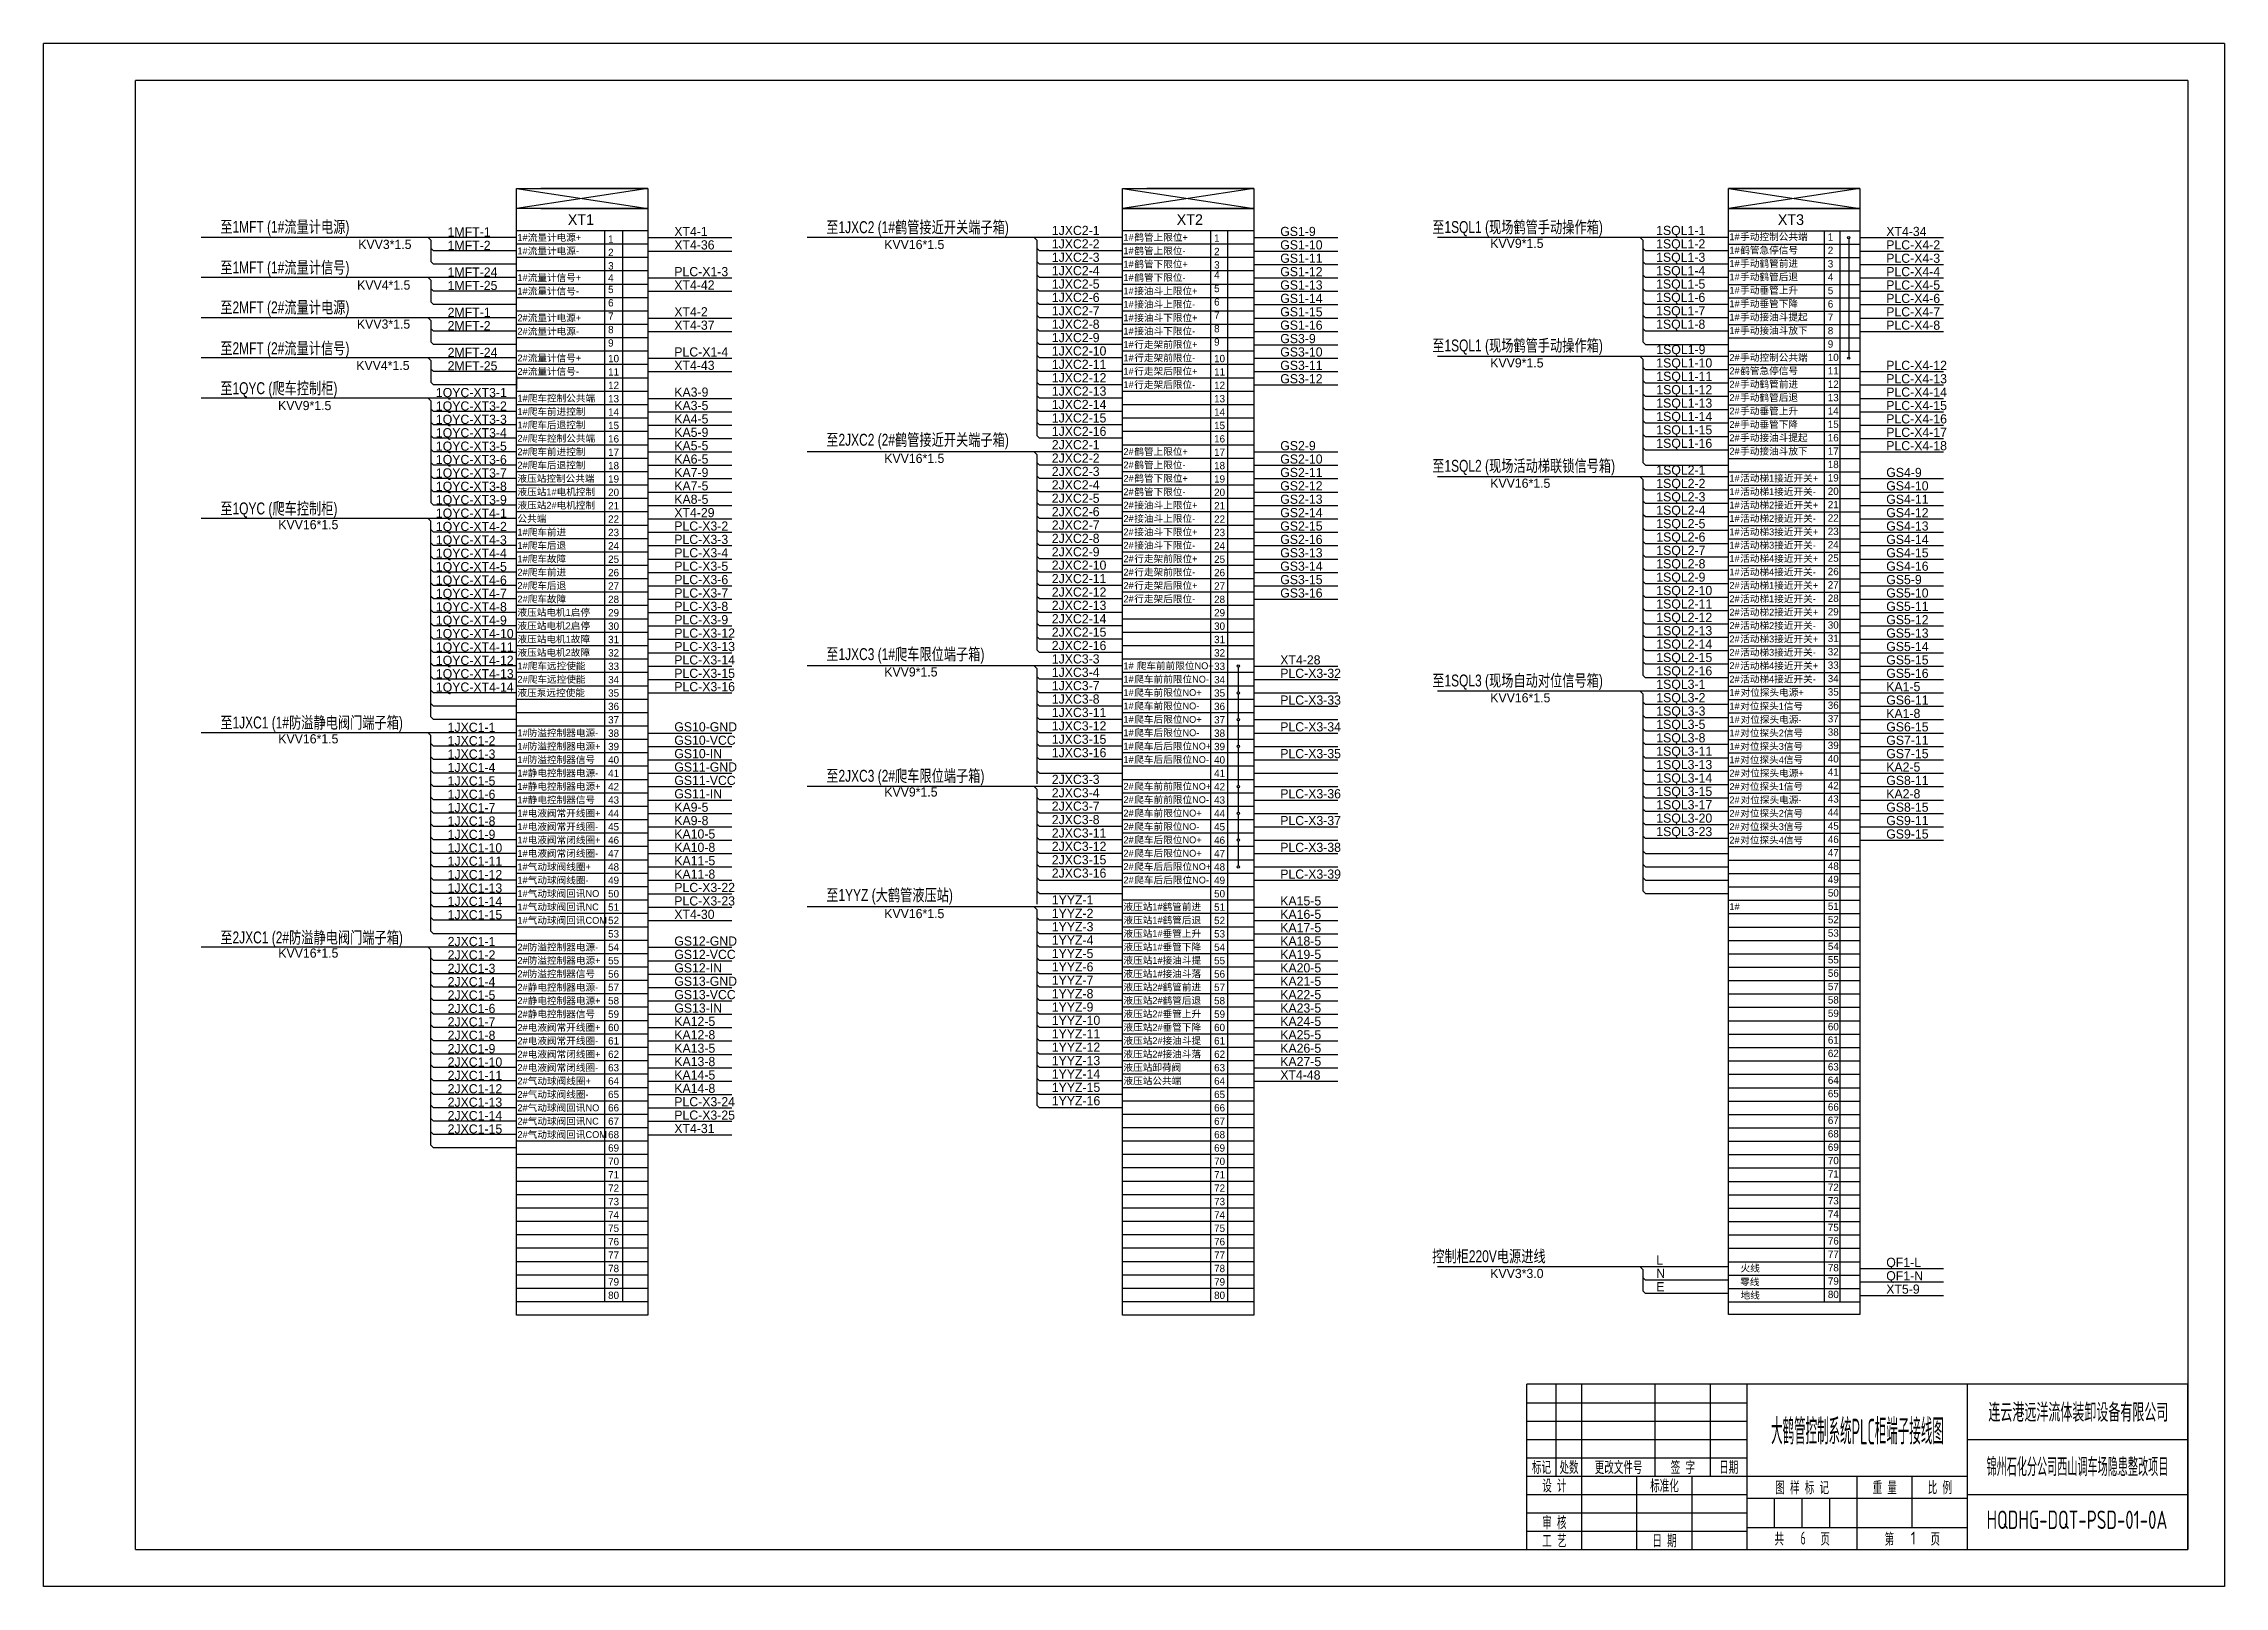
# Model space of a CAD drawing. Header units: millimetres. Extents: x 32626 to 72822, y 60047 to 123188.
# Drawn here: x 32626 to 37378, y 68575 to 71935 of the extents above; entities that cross this region are included whole.
import ezdxf
from ezdxf.enums import TextEntityAlignment as Align

# ---------------------------------------------------------------- set-up
doc = ezdxf.new("R2010")
doc.units = ezdxf.units.MM
doc.header["$LTSCALE"] = 10
for name, color, linetype in [('1轮廓实线层', 7, 'Continuous'), ('2细线层', 4, 'Continuous'), ('6文字层', 3, 'Continuous'), ('图框层', 7, 'Continuous')]:
    doc.layers.add(name, color=color, linetype=linetype)
doc.styles.get("Standard").update_dxf_attribs({"font": 'isocp.shx', "width": 0.707, "bigfont": 'hztxt.shx'})
doc.styles.add('样式 1', font='SIMYOU.TTF', dxfattribs={"width": 0.9, "height": 12})

msp = doc.modelspace()

# ---------------------------------------------------------------- texts
at = {"layer": '1轮廓实线层', "style": '样式 1', "width": 0.75}
for s, p in [('至1MFT (1#流量计电源)', (33011, 71522.8)), ('至1JXC2 (1#鹤管接近开关端子箱)', (34331.4, 71522)), ('至1SQL1 (现场鹤管手动操作箱)', (35651.9, 71522.3)), ('至1MFT (1#流量计信号) ', (33011, 71434.3)), ('至2MFT (2#流量计电源)', (33011, 71347.4)), ('至2MFT (2#流量计信号)', (33011, 71258.4)), ('至1SQL1 (现场鹤管手动操作箱)', (35651.9, 71264.4)), ('至1QYC (爬车控制柜)', (33011, 71171.3)), ('至2JXC2 (2#鹤管接近开关端子箱)', (34331.4, 71059)), ('至1SQL2 (现场活动梯联锁信号箱)', (35651.9, 71002.2)), ('至1QYC (爬车控制柜)', (33011, 70909.4)), ('至1JXC3 (1#爬车限位端子箱)', (34331.4, 70592.1)), ('至1SQL3 (现场自动对位信号箱)', (35651.9, 70534.7)), ('至1JXC1 (1#防溢静电阀门端子箱)', (33011, 70443.2)), ('至2JXC3 (2#爬车限位端子箱)', (34331.4, 70327.1)), ('至1YYZ (大鹤管液压站)', (34331.4, 70067.5)), ('至2JXC1 (2#防溢静电阀门端子箱)', (33011, 69975.1)), ('控制柜220V电源进线', (35651.9, 69280.8))]:
    msp.add_text(s, height=26, dxfattribs=at).set_placement(p)
at = {"layer": '1轮廓实线层', "style": '样式 1'}
for s, height, p in [('1MFT-1', 20, (33506.4, 71514.7)), ('1#流量计电源+', 15, (33658.5, 71505)), ('XT4-1', 20, (34000.3, 71515.7)), ('1JXC2-1', 20, (34822.9, 71517.9)), ('1#', 15, (34979, 71505.3)), ('鹤管上限位+', 15, (35002.6, 71505.3)), ('1', 16, (35176.6, 71503.1)), ('GS1-9', 20, (35320.7, 71515.7)), ('1SQL1-1', 20, (36139.8, 71517.9)), ('1#', 15, (36299.4, 71506.6)), ('手动控制公共端', 15, (36322.9, 71506.6)), ('1', 16, (36513.8, 71505.6)), ('XT4-34', 20, (36641.2, 71515.7)), ('KVV3*1.5', 20, (33311.7, 71487.5)), ('1MFT-2', 20, (33506.4, 71485.5)), ('1#流量计电源-', 15, (33658.5, 71475.8)), ('2', 16, (33856.1, 71472)), ('1', 16, (33856.1, 71501.1)), ('XT4-36', 20, (34000.3, 71486.5)), ('KVV16*1.5', 20, (34457.9, 71487.3)), ('1JXC2-2', 20, (34822.9, 71488.7)), ('1JXC2-3', 20, (34822.9, 71459.5)), ('1#', 15, (34979, 71476.1)), ('鹤管上限位-', 15, (35002.6, 71476.1)), ('2', 16, (35176.6, 71474)), ('GS1-10', 20, (35320.7, 71486.5)), ('GS1-11', 20, (35320.7, 71457.4)), ('KVV9*1.5', 20, (35778.4, 71489.8)), ('1SQL1-2', 20, (36139.8, 71488.7)), ('1SQL1-3', 20, (36139.8, 71459.5)), ('1#', 15, (36299.4, 71477.4)), ('鹤管急停信号', 15, (36322.9, 71477.4)), ('2', 16, (36513.8, 71476.5)), ('PLC-X4-2', 20, (36641.2, 71486.5)), ('PLC-X4-3', 20, (36641.2, 71457.4)), ('1MFT-24', 20, (33506.4, 71427.2)), ('1#流量计信号+', 15, (33658.5, 71417.5)), ('4', 16, (33856.1, 71416.4)), ('3', 16, (33856.1, 71442.8)), ('PLC-X1-3', 20, (34000.3, 71428.2)), ('1JXC2-4', 20, (34822.9, 71430.4)), ('1#', 15, (34979, 71447)), ('1#', 15, (34979, 71417.8)), ('鹤管下限位+', 15, (35002.6, 71447)), ('鹤管下限位-', 15, (35002.6, 71417.8)), ('4', 16, (35176.6, 71422.6)), ('3', 16, (35176.6, 71444.9)), ('GS1-12', 20, (35320.7, 71428.2)), ('1SQL1-4', 20, (36139.8, 71430.4)), ('1#', 15, (36299.4, 71448.3)), ('1#', 15, (36299.4, 71419.1)), ('手动鹤管前进', 15, (36322.9, 71448.3)), ('手动鹤管后退', 15, (36322.9, 71419.1)), ('4', 16, (36513.8, 71418.2)), ('3', 16, (36513.8, 71447.3)), ('PLC-X4-4', 20, (36641.2, 71428.2)), ('KVV4*1.5', 20, (33309.2, 71398.9)), ('1MFT-25', 20, (33506.4, 71398.1)), ('1#流量计信号-', 15, (33658.5, 71388.3)), ('5', 16, (33856.1, 71391.4)), ('6', 16, (33856.1, 71362.3)), ('XT4-42', 20, (34000.3, 71399.1)), ('1JXC2-5', 20, (34822.9, 71401.2)), ('1JXC2-6', 20, (34822.9, 71372.1)), ('1#', 15, (34979, 71388.6)), ('接油斗上限位+', 15, (35002.6, 71388.6)), ('接油斗上限位-', 15, (35002.6, 71359.5)), ('5', 16, (35176.6, 71393.5)), ('6', 16, (35176.6, 71364.3)), ('GS1-13', 20, (35320.7, 71399.1)), ('GS1-14', 20, (35320.7, 71369.9)), ('1SQL1-5', 20, (36139.8, 71401.2)), ('1SQL1-6', 20, (36139.8, 71372.1)), ('1#', 15, (36299.4, 71390)), ('1#', 15, (36299.4, 71360.8)), ('手动垂管上升', 15, (36322.9, 71390)), ('手动垂管下降', 15, (36322.9, 71360.8)), ('5', 16, (36513.8, 71389)), ('6', 16, (36513.8, 71359.9)), ('PLC-X4-5', 20, (36641.2, 71399.1)), ('PLC-X4-6', 20, (36641.2, 71369.9)), ('KVV3*1.5', 20, (33308.8, 71313.9)), ('2MFT-1', 20, (33506.4, 71339.7)), ('2MFT-2', 20, (33506.4, 71310.6)), ('2#流量计电源+', 15, (33658.5, 71330)), ('7', 16, (33856.1, 71333.2)), ('XT4-2', 20, (34000.3, 71340.7)), ('XT4-37', 20, (34000.3, 71311.6)), ('1JXC2-7', 20, (34822.9, 71342.9)), ('1JXC2-8', 20, (34822.9, 71313.7)), ('1#', 15, (34979, 71359.5)), ('1#', 15, (34979, 71330.3)), ('接油斗下限位+', 15, (35002.6, 71330.3)), ('7', 16, (35176.6, 71335.2)), ('GS1-15', 20, (35320.7, 71340.7)), ('GS1-16', 20, (35320.7, 71311.6)), ('1SQL1-7', 20, (36139.8, 71342.9)), ('1SQL1-8', 20, (36139.8, 71313.7)), ('1#', 15, (36299.4, 71331.6)), ('手动接油斗提起', 15, (36322.9, 71331.6)), ('7', 16, (36513.8, 71330.8)), ('PLC-X4-7', 20, (36641.2, 71340.7)), ('PLC-X4-8', 20, (36641.2, 71311.6)), ('2#流量计电源-', 15, (33658.5, 71300.8)), ('8', 16, (33856.1, 71304)), ('9', 16, (33856.1, 71274.9)), ('1JXC2-9', 20, (34822.9, 71284.6)), ('1#', 15, (34979, 71301.2)), ('1#', 15, (34979, 71272)), ('行走架前限位+', 15, (35002.6, 71272)), ('接油斗下限位-', 15, (35002.6, 71301.2)), ('8', 16, (35176.6, 71306.1)), ('9', 16, (35176.6, 71276.9)), ('GS3-9', 20, (35320.7, 71282.4)), ('1#', 15, (36299.4, 71302.5)), ('手动接油斗放下', 15, (36322.9, 71302.5)), ('8', 16, (36513.8, 71301.6)), ('9', 16, (36513.8, 71272.5)), ('KVV4*1.5', 20, (33307.4, 71223.9)), ('2MFT-24', 20, (33506.4, 71252.3)), ('2MFT-25', 20, (33506.4, 71223.1)), ('2#流量计信号+', 15, (33658.5, 71242.5)), ('10', 16, (33856.1, 71240.9)), ('XT4-43', 20, (34000.3, 71224.1)), ('PLC-X1-4', 20, (34000.3, 71253.3)), ('1JXC2-10', 20, (34822.9, 71255.4)), ('1JXC2-11', 20, (34822.9, 71226.3)), ('1#', 15, (34979, 71242.8)), ('行走架前限位-', 15, (35002.6, 71242.8)), ('10', 16, (35176.6, 71240.9)), ('GS3-10', 20, (35320.7, 71253.3)), ('GS3-11', 20, (35320.7, 71224.1)), ('KVV9*1.5', 20, (35778.4, 71229.5)), ('1SQL1-9', 20, (36140.1, 71258.5)), ('1SQL1-10', 20, (36140.1, 71229.4)), ('2#', 15, (36299.4, 71243.7)), ('手动控制公共端', 15, (36322.9, 71243.7)), ('10', 16, (36513.8, 71243.4)), ('PLC-X4-12', 20, (36641.2, 71224.1)), ('1QYC-XT3-1', 20, (33480.8, 71164.8)), ('2#流量计信号-', 15, (33658.5, 71213.4)), ('11', 16, (33856.1, 71211.8)), ('12', 16, (33856.1, 71182.6)), ('KA3-9', 20, (34000.3, 71165.8)), ('1JXC2-12', 20, (34822.9, 71197.1)), ('1JXC2-13', 20, (34822.9, 71167.9)), ('1#', 15, (34979, 71213.7)), ('1#', 15, (34979, 71184.5)), ('行走架后限位+', 15, (35002.6, 71213.7)), ('行走架后限位-', 15, (35002.6, 71184.5)), ('11', 16, (35176.6, 71211.8)), ('12', 16, (35176.6, 71182.6)), ('GS3-12', 20, (35320.7, 71194.9)), ('1SQL1-11', 20, (36140.1, 71200.2)), ('1SQL1-12', 20, (36140.1, 71171.1)), ('2#', 15, (36299.4, 71214.6)), ('2#', 15, (36299.4, 71185.4)), ('鹤管急停信号', 15, (36322.9, 71214.6)), ('手动鹤管前进', 15, (36322.9, 71185.4)), ('11', 16, (36513.8, 71214.2)), ('12', 16, (36513.8, 71185.1)), ('PLC-X4-13', 20, (36641.2, 71194.9)), ('PLC-X4-14', 20, (36641.2, 71165.8)), ('KVV9*1.5', 20, (33137, 71136.6)), ('1QYC-XT3-2', 20, (33480.8, 71135.6)), ('1#爬车控制公共端', 15, (33658.5, 71155)), ('1#爬车前进控制', 15, (33658.5, 71125.9)), ('13', 16, (33856.1, 71153.5)), ('14', 16, (33856.1, 71124.3)), ('KA3-5', 20, (34000.3, 71136.6)), ('1JXC2-14', 20, (34822.9, 71138.8)), ('13', 16, (35176.6, 71153.5)), ('14', 16, (35176.6, 71124.3)), ('1SQL1-13', 20, (36140.1, 71141.9)), ('2#', 15, (36299.4, 71156.3)), ('2#', 15, (36299.4, 71127.1)), ('手动鹤管后退', 15, (36322.9, 71156.3)), ('手动垂管上升', 15, (36322.9, 71127.1)), ('13', 16, (36513.8, 71155.9)), ('14', 16, (36513.8, 71126.8)), ('PLC-X4-15', 20, (36641.2, 71136.6)), ('1QYC-XT3-3', 20, (33480.8, 71106.5)), ('1QYC-XT3-4', 20, (33480.8, 71077.3)), ('1#爬车后退控制', 15, (33658.5, 71096.7)), ('15', 16, (33856.1, 71095.2)), ('KA4-5', 20, (34000.3, 71107.5)), ('KA5-9', 20, (34000.3, 71078.3)), ('1JXC2-15', 20, (34822.9, 71109.6)), ('1JXC2-16', 20, (34822.9, 71080.5)), ('15', 16, (35176.6, 71095.2)), ('1SQL1-14', 20, (36140.1, 71112.7)), ('1SQL1-15', 20, (36140.1, 71083.6)), ('2#', 15, (36299.4, 71097.9)), ('手动垂管下降', 15, (36322.9, 71097.9)), ('15', 16, (36513.8, 71097.7)), ('PLC-X4-16', 20, (36641.2, 71107.5)), ('PLC-X4-17', 20, (36641.2, 71078.3)), ('1QYC-XT3-5', 20, (33480.8, 71048.1)), ('2#爬车控制公共端', 15, (33658.5, 71067.6)), ('2#爬车前进控制', 15, (33658.5, 71038.4)), ('16', 16, (33856.1, 71066.1)), ('17', 16, (33856.1, 71036.9)), ('KA5-5', 20, (34000.3, 71049.1)), ('2JXC2-1', 20, (34822.9, 71051.3)), ('2JXC2-2', 20, (34822.9, 71022.1)), ('2#', 15, (34979, 71038.7)), ('鹤管上限位+', 15, (35002.6, 71038.7)), ('16', 16, (35176.6, 71066.1)), ('17', 16, (35176.6, 71036.9)), ('GS2-9', 20, (35320.7, 71049.1)), ('1SQL1-16', 20, (36140.1, 71054.4)), ('2#', 15, (36299.4, 71068.8)), ('2#', 15, (36299.4, 71039.6)), ('手动接油斗提起', 15, (36322.9, 71068.8)), ('手动接油斗放下', 15, (36322.9, 71039.6)), ('16', 16, (36513.8, 71068.5)), ('17', 16, (36513.8, 71039.4)), ('PLC-X4-18', 20, (36641.2, 71049.1)), ('1QYC-XT3-6', 20, (33480.8, 71019)), ('1QYC-XT3-7', 20, (33480.8, 70989.8)), ('液压站控制公共端', 15, (33658.5, 70980.1)), ('2#爬车后退控制', 15, (33658.5, 71009.2)), ('18', 16, (33856.1, 71007.8)), ('19', 16, (33856.1, 70978.7)), ('KA6-5', 20, (34000.3, 71020)), ('KA7-9', 20, (34000.3, 70990.8)), ('KVV16*1.5', 20, (34457.9, 71021.5)), ('2JXC2-3', 20, (34822.9, 70993)), ('2#', 15, (34979, 71009.6)), ('2#', 15, (34979, 70980.4)), ('鹤管上限位-', 15, (35002.6, 71009.6)), ('鹤管下限位+', 15, (35002.6, 70980.4)), ('18', 16, (35176.6, 71007.8)), ('19', 16, (35176.6, 70978.7)), ('GS2-10', 20, (35320.7, 71020)), ('GS2-11', 20, (35320.7, 70990.8)), ('1SQL2-1', 20, (36140.1, 70996.1)), ('1#', 15, (36299.4, 70980.7)), ('活动梯1接近开关+', 15, (36322.9, 70980.7)), ('18', 16, (36513.8, 71010.3)), ('19', 16, (36513.8, 70981.1)), ('GS4-9', 20, (36641.2, 70990.8)), ('1QYC-XT3-8', 20, (33480.8, 70960.7)), ('1QYC-XT3-9', 20, (33480.8, 70931.5)), ('液压站1#电机控制', 15, (33658.5, 70950.9)), ('20', 16, (33856.1, 70949.5)), ('KA7-5', 20, (34000.3, 70961.7)), ('KA8-5', 20, (34000.3, 70932.5)), ('2JXC2-4', 20, (34822.9, 70963.8)), ('2JXC2-5', 20, (34822.9, 70934.7)), ('2#', 15, (34979, 70951.2)), ('鹤管下限位-', 15, (35002.6, 70951.2)), ('20', 16, (35176.6, 70949.5)), ('GS2-12', 20, (35320.7, 70961.7)), ('GS2-13', 20, (35320.7, 70932.5)), ('KVV16*1.5', 20, (35778.4, 70967.4)), ('1SQL2-2', 20, (36140.1, 70966.9)), ('1SQL2-3', 20, (36140.1, 70937.8)), ('1#', 15, (36299.4, 70951.5)), ('活动梯1接近开关-', 15, (36322.9, 70951.5)), ('20', 16, (36513.8, 70952)), ('GS4-10', 20, (36641.2, 70961.7)), ('GS4-11', 20, (36641.2, 70932.5)), ('1QYC-XT4-1', 20, (33480.8, 70902.3)), ('液压站2#电机控制', 15, (33658.5, 70921.8)), ('公共端', 15, (33658.5, 70892.6)), ('21', 16, (33856.1, 70920.4)), ('22', 16, (33856.1, 70891.2)), ('XT4-29', 20, (34000.3, 70903.3)), ('2JXC2-6', 20, (34822.9, 70905.5)), ('2#', 15, (34979, 70922.1)), ('2#', 15, (34979, 70892.9)), ('接油斗上限位+', 15, (35002.6, 70922.1)), ('接油斗上限位-', 15, (35002.6, 70892.9)), ('21', 16, (35176.6, 70920.4)), ('22', 16, (35176.6, 70891.2)), ('GS2-14', 20, (35320.7, 70903.3)), ('1SQL2-4', 20, (36140.1, 70908.6)), ('1#', 15, (36299.4, 70922.3)), ('1#', 15, (36299.4, 70893.2)), ('活动梯2接近开关+', 15, (36322.9, 70922.3)), ('活动梯2接近开关-', 15, (36322.9, 70893.2)), ('21', 16, (36513.8, 70922.8)), ('22', 16, (36513.8, 70893.7)), ('GS4-12', 20, (36641.2, 70903.3)), ('KVV16*1.5', 20, (33137.5, 70877.2)), ('1QYC-XT4-2', 20, (33480.8, 70873.2)), ('1QYC-XT4-3', 20, (33480.8, 70844)), ('1#爬车前进', 15, (33658.5, 70863.4)), ('23', 16, (33856.1, 70862.1)), ('PLC-X3-2', 20, (34000.3, 70874.2)), ('PLC-X3-3', 20, (34000.3, 70845)), ('2JXC2-7', 20, (34822.9, 70876.3)), ('2JXC2-8', 20, (34822.9, 70847.2)), ('2#', 15, (34979, 70863.8)), ('接油斗下限位+', 15, (35002.6, 70863.8)), ('23', 16, (35176.6, 70862.1)), ('GS2-15', 20, (35320.7, 70874.2)), ('GS2-16', 20, (35320.7, 70845)), ('1SQL2-5', 20, (36140.1, 70879.5)), ('1SQL2-6', 20, (36140.1, 70850.3)), ('1#', 15, (36299.4, 70864)), ('活动梯3接近开关+', 15, (36322.9, 70864)), ('23', 16, (36513.8, 70864.6)), ('GS4-13', 20, (36641.2, 70874.2)), ('GS4-14', 20, (36641.2, 70845)), ('1QYC-XT4-4', 20, (33480.8, 70814.9)), ('1QYC-XT4-5', 20, (33480.8, 70785.7)), ('1#爬车后退', 15, (33658.5, 70834.3)), ('1#爬车故障', 15, (33658.5, 70805.1)), ('24', 16, (33856.1, 70833)), ('25', 16, (33856.1, 70803.8)), ('PLC-X3-4', 20, (34000.3, 70815.9)), ('PLC-X3-5', 20, (34000.3, 70786.7)), ('2JXC2-9', 20, (34822.9, 70818)), ('2JXC2-10', 20, (34822.9, 70788.9)), ('2#', 15, (34979, 70834.6)), ('2#', 15, (34979, 70805.4)), ('行走架前限位+', 15, (35002.6, 70805.4)), ('接油斗下限位-', 15, (35002.6, 70834.6)), ('24', 16, (35176.6, 70833)), ('25', 16, (35176.6, 70803.8)), ('GS3-13', 20, (35320.7, 70815.9)), ('GS3-14', 20, (35320.7, 70786.7)), ('1SQL2-7', 20, (36140.1, 70821.1)), ('1SQL2-8', 20, (36140.1, 70792)), ('1#', 15, (36299.4, 70834.9)), ('1#', 15, (36299.4, 70805.7)), ('活动梯3接近开关-', 15, (36322.9, 70834.9)), ('活动梯4接近开关+', 15, (36322.9, 70805.7)), ('24', 16, (36513.8, 70835.4)), ('25', 16, (36513.8, 70806.3)), ('GS4-15', 20, (36641.2, 70815.9)), ('GS4-16', 20, (36641.2, 70786.7)), ('1QYC-XT4-6', 20, (33480.8, 70756.5)), ('2#爬车前进', 15, (33658.5, 70776)), ('2#爬车后退', 15, (33658.5, 70746.8)), ('26', 16, (33856.1, 70774.7)), ('27', 16, (33856.1, 70745.6)), ('PLC-X3-6', 20, (34000.3, 70757.5)), ('2JXC2-11', 20, (34822.9, 70759.7)), ('2#', 15, (34979, 70776.3)), ('2#', 15, (34979, 70747.1)), ('行走架前限位-', 15, (35002.6, 70776.3)), ('行走架后限位+', 15, (35002.6, 70747.1)), ('26', 16, (35176.6, 70774.7)), ('27', 16, (35176.6, 70745.6)), ('GS3-15', 20, (35320.7, 70757.5)), ('1SQL2-9', 20, (36140.1, 70762.8)), ('2#', 15, (36299.4, 70747.4)), ('1#', 15, (36299.4, 70776.5)), ('活动梯4接近开关-', 15, (36322.9, 70776.5)), ('活动梯1接近开关+', 15, (36322.9, 70747.4)), ('26', 16, (36513.8, 70777.1)), ('27', 16, (36513.8, 70748)), ('GS5-9', 20, (36641.2, 70757.5)), ('1QYC-XT4-7', 20, (33480.8, 70727.4)), ('1QYC-XT4-8', 20, (33480.8, 70698.2)), ('2#爬车故障', 15, (33658.5, 70717.6)), ('28', 16, (33856.1, 70716.4)), ('PLC-X3-7', 20, (34000.3, 70728.4)), ('PLC-X3-8', 20, (34000.3, 70699.2)), ('2JXC2-12', 20, (34822.9, 70730.5)), ('2JXC2-13', 20, (34822.9, 70701.4)), ('2#', 15, (34979, 70718)), ('行走架后限位-', 15, (35002.6, 70718)), ('28', 16, (35176.6, 70716.4)), ('GS3-16', 20, (35320.7, 70728.4)), ('1SQL2-10', 20, (36140.1, 70733.7)), ('1SQL2-11', 20, (36140.1, 70704.5)), ('2#', 15, (36299.4, 70718.2)), ('活动梯1接近开关-', 15, (36322.9, 70718.2)), ('28', 16, (36513.8, 70718.9)), ('GS5-10', 20, (36641.2, 70728.4)), ('GS5-11', 20, (36641.2, 70699.2)), ('1QYC-XT4-9', 20, (33480.8, 70669.1)), ('液压站电机1启停', 15, (33658.5, 70688.5)), ('液压站电机2启停', 15, (33658.5, 70659.3)), ('30', 16, (33856.1, 70658.1)), ('29', 16, (33856.1, 70687.3)), ('PLC-X3-9', 20, (34000.3, 70670.1)), ('2JXC2-14', 20, (34822.9, 70672.2)), ('2JXC2-15', 20, (34822.9, 70643.1)), ('30', 16, (35176.6, 70658.1)), ('29', 16, (35176.6, 70687.3)), ('1SQL2-12', 20, (36140.1, 70675.3)), ('1SQL2-13', 20, (36140.1, 70646.2)), ('2#', 15, (36299.4, 70689.1)), ('2#', 15, (36299.4, 70659.9)), ('活动梯2接近开关+', 15, (36322.9, 70689.1)), ('活动梯2接近开关-', 15, (36322.9, 70659.9)), ('30', 16, (36513.8, 70660.6)), ('29', 16, (36513.8, 70689.7)), ('GS5-12', 20, (36641.2, 70670.1)), ('1QYC-XT4-10', 20, (33480.8, 70639.9)), ('1QYC-XT4-11', 20, (33480.8, 70610.7)), ('液压站电机1故障', 15, (33658.5, 70630.2)), ('液压站电机2故障', 15, (33658.5, 70601)), ('31', 16, (33856.1, 70629)), ('32', 16, (33856.1, 70599.9)), ('PLC-X3-12', 20, (34000.3, 70640.9)), ('PLC-X3-13', 20, (34000.3, 70611.7)), ('2JXC2-16', 20, (34822.9, 70613.9)), ('31', 16, (35176.6, 70629)), ('32', 16, (35176.6, 70599.9)), ('1SQL2-14', 20, (36140.1, 70617)), ('2#', 15, (36299.4, 70630.7)), ('2#', 15, (36299.4, 70601.6)), ('活动梯3接近开关+', 15, (36322.9, 70630.7)), ('活动梯3接近开关-', 15, (36322.9, 70601.6)), ('31', 16, (36513.8, 70631.5)), ('32', 16, (36513.8, 70602.3)), ('GS5-13', 20, (36641.2, 70640.9)), ('GS5-14', 20, (36641.2, 70611.7)), ('1QYC-XT4-12', 20, (33480.8, 70581.6)), ('1QYC-XT4-13', 20, (33480.8, 70552.4)), ('1#爬车远控使能', 15, (33658.5, 70571.8)), ('33', 16, (33856.1, 70570.7)), ('PLC-X3-14', 20, (34000.3, 70582.6)), ('PLC-X3-15', 20, (34000.3, 70553.4)), ('KVV9*1.5', 20, (34457.9, 70556.4)), ('1JXC3-3', 20, (34822.9, 70584.7)), ('1JXC3-4', 20, (34822.9, 70555.6)), ('1#', 15, (34979, 70572.2)), ('爬车前前限位NO+', 15, (35007.9, 70572.2)), ('33', 16, (35176.6, 70570.7)), ('XT4-28', 20, (35320.7, 70582.6)), ('PLC-X3-32', 20, (35320.7, 70553.4)), ('1SQL2-15', 20, (36140.1, 70587.9)), ('1SQL2-16', 20, (36140.1, 70558.7)), ('2#', 15, (36299.4, 70572.4)), ('活动梯4接近开关+', 15, (36322.9, 70572.4)), ('33', 16, (36513.8, 70573.2)), ('GS5-15', 20, (36641.2, 70582.6)), ('GS5-16', 20, (36641.2, 70553.4)), ('1QYC-XT4-14', 20, (33480.8, 70523.3)), ('液压泵远控使能', 15, (33658.5, 70513.5)), ('2#爬车远控使能', 15, (33658.5, 70542.7)), ('34', 16, (33856.1, 70541.6)), ('35', 16, (33856.1, 70512.4)), ('PLC-X3-16', 20, (34000.3, 70524.3)), ('1JXC3-7', 20, (34822.9, 70526.4)), ('1#', 15, (34979, 70543)), ('1#', 15, (34979, 70513.8)), ('爬车前前限位NO-', 15, (35002.6, 70543)), ('爬车前限位NO+', 15, (35002.6, 70513.8)), ('34', 16, (35176.6, 70541.6)), ('35', 16, (35176.6, 70512.4)), ('KVV16*1.5', 20, (35778.4, 70500.1)), ('1SQL3-1', 20, (36140.1, 70529.5)), ('1SQL3-2', 20, (36140.1, 70500.4)), ('2#', 15, (36299.4, 70543.3)), ('1#', 15, (36299.4, 70514.1)), ('活动梯4接近开关-', 15, (36322.9, 70543.3)), ('对位探头电源+', 15, (36323.7, 70514.1)), ('34', 16, (36513.8, 70544)), ('35', 16, (36513.8, 70514.9)), ('KA1-5', 20, (36641.2, 70524.3)), ('36', 16, (33856.1, 70483.3)), ('1JXC3-8', 20, (34822.9, 70497.3)), ('1JXC3-11', 20, (34822.9, 70468.1)), ('1#', 15, (34979, 70484.7)), ('爬车前限位NO-', 15, (35002.6, 70484.7)), ('爬车后限位NO+', 15, (35002.6, 70455.5)), ('36', 16, (35176.6, 70483.3)), ('PLC-X3-33', 20, (35320.7, 70495.1)), ('1SQL3-3', 20, (36140.1, 70471.2)), ('1#', 15, (36299.4, 70484.2)), ('对位探头1信号', 15, (36322.9, 70484.2)), ('对位探头电源-', 15, (36323.7, 70455)), ('36', 16, (36513.8, 70485.8)), ('37', 16, (36513.8, 70456.6)), ('GS6-11', 20, (36641.2, 70495.1)), ('KA1-8', 20, (36641.2, 70465.9)), ('KVV16*1.5', 20, (33137.5, 70410.7)), ('1JXC1-1', 20, (33506.4, 70435.8)), ('1JXC1-2', 20, (33506.4, 70406.6)), ('1#', 15, (33658.5, 70426)), ('防溢控制器电源-', 15, (33680.8, 70426)), ('37', 16, (33856.1, 70454.2)), ('38', 16, (33856.1, 70425)), ('GS10-GND', 20, (34000.3, 70436.8)), ('GS10-VCC', 20, (34000.3, 70407.6)), ('1JXC3-12', 20, (34822.9, 70438.9)), ('1JXC3-15', 20, (34822.9, 70409.8)), ('1#', 15, (34979, 70455.5)), ('1#', 15, (34979, 70426.4)), ('爬车后限位NO-', 15, (35002.6, 70426.4)), ('37', 16, (35176.6, 70454.2)), ('38', 16, (35176.6, 70425)), ('PLC-X3-34', 20, (35320.7, 70436.8)), ('1SQL3-5', 20, (36140.1, 70442.1)), ('1SQL3-8', 20, (36140.1, 70412.9)), ('1#', 15, (36299.4, 70455)), ('1#', 15, (36299.4, 70425.9)), ('对位探头2信号', 15, (36322.9, 70425.9)), ('38', 16, (36513.8, 70427.5)), ('GS6-15', 20, (36641.2, 70436.8)), ('GS7-11', 20, (36641.2, 70407.6)), ('1JXC1-3', 20, (33506.4, 70377.5)), ('1#', 15, (33658.5, 70396.9)), ('1#', 15, (33658.5, 70367.7)), ('防溢控制器电源+', 15, (33680.8, 70396.9)), ('防溢控制器信号', 15, (33680.8, 70367.7)), ('40', 16, (33856.1, 70366.8)), ('39', 16, (33856.1, 70395.9)), ('GS10-IN', 20, (34000.3, 70378.5)), ('1JXC3-16', 20, (34822.9, 70380.6)), ('1#', 15, (34979, 70397.2)), ('1#', 15, (34979, 70368)), ('爬车后后限位NO+', 15, (35002.6, 70397.2)), ('爬车后后限位NO-', 15, (35002.6, 70368)), ('40', 16, (35176.6, 70366.8)), ('39', 16, (35176.6, 70395.9)), ('PLC-X3-35', 20, (35320.7, 70378.5)), ('1SQL3-11', 20, (36140.1, 70383.7)), ('1#', 15, (36299.4, 70396.7)), ('1#', 15, (36299.4, 70367.6)), ('对位探头3信号', 15, (36322.9, 70396.7)), ('对位探头4信号', 15, (36322.9, 70367.6)), ('40', 16, (36513.8, 70369.2)), ('39', 16, (36513.8, 70398.4)), ('GS7-15', 20, (36641.2, 70378.5)), ('1JXC1-4', 20, (33506.4, 70348.3)), ('1JXC1-5', 20, (33506.4, 70319.1)), ('1#', 15, (33658.5, 70338.6)), ('静电控制器电源-', 15, (33680.8, 70338.6)), ('41', 16, (33856.1, 70337.6)), ('GS11-GND', 20, (34000.3, 70349.3)), ('GS11-VCC', 20, (34000.3, 70320.1)), ('2JXC3-3', 20, (34822.9, 70322.3)), ('41', 16, (35176.6, 70337.6)), ('1SQL3-13', 20, (36140.1, 70354.6)), ('1SQL3-14', 20, (36140.1, 70325.4)), ('2#', 15, (36299.4, 70338.4)), ('对位探头电源+', 15, (36323.7, 70338.4)), ('41', 16, (36513.8, 70340.1)), ('GS8-11', 20, (36641.2, 70320.1)), ('KA2-5', 20, (36641.2, 70349.3)), ('1JXC1-6', 20, (33506.4, 70290)), ('1#', 15, (33658.5, 70309.4)), ('1#', 15, (33658.5, 70280.2)), ('静电控制器电源+', 15, (33680.8, 70309.4)), ('静电控制器信号', 15, (33680.8, 70280.2)), ('42', 16, (33856.1, 70308.5)), ('43', 16, (33856.1, 70279.3)), ('GS11-IN', 20, (34000.3, 70291)), ('KA9-5', 20, (34000.3, 70261.8)), ('KVV9*1.5', 20, (34457.9, 70294.9)), ('2JXC3-4', 20, (34822.9, 70293.1)), ('2JXC3-7', 20, (34822.9, 70264)), ('2#', 15, (34979, 70309.7)), ('2#', 15, (34979, 70280.6)), ('爬车前前限位NO+', 15, (35002.6, 70309.7)), ('爬车前前限位NO-', 15, (35002.6, 70280.6)), ('42', 16, (35176.6, 70308.5)), ('43', 16, (35176.6, 70279.3)), ('PLC-X3-36', 20, (35320.7, 70291)), ('1SQL3-15', 20, (36140.1, 70296.3)), ('1SQL3-17', 20, (36140.1, 70267.1)), ('2#', 15, (36299.4, 70309.2)), ('2#', 15, (36299.4, 70280.1)), ('对位探头1信号', 15, (36322.9, 70309.2)), ('对位探头电源-', 15, (36323.7, 70280.1)), ('42', 16, (36513.8, 70310.9)), ('43', 16, (36513.8, 70281.8)), ('GS8-15', 20, (36641.2, 70261.8)), ('KA2-8', 20, (36641.2, 70291)), ('1JXC1-7', 20, (33506.4, 70260.8)), ('1JXC1-8', 20, (33506.4, 70231.7)), ('1#', 15, (33658.5, 70251.1)), ('1#', 15, (33658.5, 70221.9)), ('电液阀常开线圈+', 15, (33680.8, 70251.1)), ('电液阀常开线圈-', 15, (33680.8, 70221.9)), ('44', 16, (33856.1, 70250.2)), ('45', 16, (33856.1, 70221.1)), ('KA9-8', 20, (34000.3, 70232.7)), ('2JXC3-8', 20, (34822.9, 70234.8)), ('2#', 15, (34979, 70251.4)), ('2#', 15, (34979, 70222.2)), ('爬车前限位NO+', 15, (35002.6, 70251.4)), ('爬车前限位NO-', 15, (35002.6, 70222.2)), ('44', 16, (35176.6, 70250.2)), ('45', 16, (35176.6, 70221.1)), ('PLC-X3-37', 20, (35320.7, 70232.7)), ('1SQL3-20', 20, (36140.1, 70237.9)), ('2#', 15, (36299.4, 70250.9)), ('2#', 15, (36299.4, 70221.8)), ('对位探头2信号', 15, (36322.9, 70250.9)), ('对位探头3信号', 15, (36322.9, 70221.8)), ('44', 16, (36513.8, 70252.7)), ('45', 16, (36514, 70222.8)), ('GS9-11', 20, (36641.2, 70232.7)), ('1JXC1-9', 20, (33506.4, 70202.5)), ('1JXC1-10', 20, (33506.4, 70173.3)), ('1#', 15, (33658.5, 70192.8)), ('电液阀常闭线圈+', 15, (33680.8, 70192.8)), ('46', 16, (33856.1, 70191.9)), ('KA10-5', 20, (34000.3, 70203.5)), ('KA10-8', 20, (34000.3, 70174.3)), ('2JXC3-11', 20, (34822.9, 70205.7)), ('2JXC3-12', 20, (34822.9, 70176.5)), ('2#', 15, (34979, 70193.1)), ('爬车后限位NO+', 15, (35002.6, 70193.1)), ('46', 16, (35176.6, 70191.9)), ('PLC-X3-38', 20, (35320.7, 70174.3)), ('1SQL3-23', 20, (36140.1, 70208.8)), ('2#', 15, (36299.4, 70192.6)), ('对位探头4信号', 15, (36322.9, 70192.6)), ('46', 16, (36514, 70193.7)), ('GS9-15', 20, (36641.2, 70203.5)), ('1JXC1-11', 20, (33506.4, 70144.2)), ('1#', 15, (33658.5, 70163.6)), ('1#', 15, (33658.5, 70134.4)), ('气动球阀线圈+', 15, (33680.8, 70134.4)), ('电液阀常闭线圈-', 15, (33680.8, 70163.6)), ('47', 16, (33856.1, 70162.8)), ('48', 16, (33856.1, 70133.7)), ('KA11-5', 20, (34000.3, 70145.2)), ('2JXC3-15', 20, (34822.9, 70147.3)), ('2#', 15, (34979, 70163.9)), ('2#', 15, (34979, 70134.8)), ('爬车后限位NO+', 15, (35002.6, 70163.9)), ('爬车后后限位NO+', 15, (35002.6, 70134.8)), ('47', 16, (35176.6, 70162.8)), ('48', 16, (35176.6, 70133.7)), ('47', 16, (36514, 70164.6)), ('48', 16, (36514, 70135.4)), ('1JXC1-12', 20, (33506.4, 70115)), ('1JXC1-13', 20, (33506.4, 70085.9)), ('1#', 15, (33658.5, 70105.3)), ('气动球阀线圈-', 15, (33680.8, 70105.3)), ('气动球阀回讯NO', 15, (33680.8, 70076.1)), ('49', 16, (33856.1, 70104.5)), ('KA11-8', 20, (34000.3, 70116)), ('PLC-X3-22', 20, (34000.3, 70086.9)), ('2JXC3-16', 20, (34822.9, 70118.2)), ('2#', 15, (34979, 70105.6)), ('爬车后后限位NO-', 15, (35002.6, 70105.6)), ('49', 16, (35176.6, 70104.5)), ('PLC-X3-39', 20, (35320.7, 70116)), ('49', 16, (36514, 70106.3)), ('50', 16, (36514, 70077.1)), ('1JXC1-14', 20, (33506.4, 70056.7)), ('1JXC1-15', 20, (33506.4, 70027.5)), ('1#', 15, (33658.5, 70076.1)), ('1#', 15, (33658.5, 70047)), ('气动球阀回讯NC', 15, (33680.8, 70047)), ('50', 16, (33856.1, 70075.4)), ('51', 16, (33856.1, 70046.2)), ('XT4-30', 20, (34000.3, 70028.5)), ('PLC-X3-23', 20, (34000.3, 70057.7)), ('KVV16*1.5', 20, (34457.9, 70030.1)), ('1YYZ-1', 20, (34822.9, 70059.9)), ('1YYZ-2', 20, (34822.9, 70030.7)), ('液压站1#鹤管前进', 15, (34979, 70047.3)), ('50', 16, (35176.6, 70075.4)), ('51', 16, (35176.6, 70046.2)), ('KA15-5', 20, (35320.7, 70057.7)), ('KA16-5', 20, (35320.7, 70028.5)), ('1#', 15, (36299.4, 70047.5)), ('51', 16, (36514, 70048)), ('1#', 15, (33658.5, 70017.8)), ('气动球阀回讯COM', 15, (33680.8, 70017.8)), ('52', 16, (33856.1, 70017.1)), ('53', 16, (33856.1, 69988)), ('1YYZ-3', 20, (34822.9, 70001.5)), ('液压站1#鹤管后退', 15, (34979, 70018.1)), ('液压站1#垂管上升', 15, (34979, 69989)), ('52', 16, (35176.6, 70017.1)), ('53', 16, (35176.6, 69988)), ('KA17-5', 20, (35320.7, 69999.4)), ('52', 16, (36514, 70018.9)), ('53', 16, (36514, 69989.7)), ('KVV16*1.5', 20, (33137.5, 69944.1)), ('2JXC1-1', 20, (33506.4, 69969.2)), ('2JXC1-2', 20, (33506.4, 69940.1)), ('2#', 15, (33658.5, 69959.5)), ('防溢控制器电源-', 15, (33680.8, 69959.5)), ('54', 16, (33856.1, 69958.8)), ('GS12-GND', 20, (34000.3, 69970.2)), ('GS12-VCC', 20, (34000.3, 69941.1)), ('1YYZ-4', 20, (34822.9, 69972.4)), ('1YYZ-5', 20, (34822.9, 69943.2)), ('液压站1#垂管下降', 15, (34979, 69959.8)), ('54', 16, (35176.6, 69958.8)), ('KA18-5', 20, (35320.7, 69970.2)), ('KA19-5', 20, (35320.7, 69941.1)), ('54', 16, (36514, 69960.6)), ('2JXC1-3', 20, (33506.4, 69910.9)), ('2JXC1-4', 20, (33506.4, 69881.7)), ('2#', 15, (33658.5, 69930.3)), ('2#', 15, (33658.5, 69901.2)), ('防溢控制器电源+', 15, (33680.8, 69930.3)), ('防溢控制器信号', 15, (33680.8, 69901.2)), ('55', 16, (33856.1, 69929.7)), ('56', 16, (33856.1, 69900.5)), ('GS12-IN', 20, (34000.3, 69911.9)), ('GS13-GND', 20, (34000.3, 69882.7)), ('1YYZ-6', 20, (34822.9, 69914.1)), ('1YYZ-7', 20, (34822.9, 69884.9)), ('液压站1#接油斗提', 15, (34979, 69930.6)), ('液压站1#接油斗落', 15, (34979, 69901.5)), ('55', 16, (35176.6, 69929.7)), ('56', 16, (35176.6, 69900.5)), ('KA20-5', 20, (35320.7, 69911.9)), ('KA21-5', 20, (35320.7, 69882.7)), ('55', 16, (36514, 69931.5)), ('56', 16, (36514, 69902.3)), ('2JXC1-5', 20, (33506.4, 69852.6)), ('2#', 15, (33658.5, 69872)), ('2#', 15, (33658.5, 69842.8)), ('静电控制器电源-', 15, (33680.8, 69872)), ('静电控制器电源+', 15, (33680.8, 69842.8)), ('57', 16, (33856.1, 69871.4)), ('58', 16, (33856.1, 69842.3)), ('GS13-VCC', 20, (34000.3, 69853.6)), ('1YYZ-8', 20, (34822.9, 69855.7)), ('液压站2#鹤管前进', 15, (34979, 69872.3)), ('液压站2#鹤管后退', 15, (34979, 69843.2)), ('57', 16, (35176.6, 69871.4)), ('58', 16, (35176.6, 69842.3)), ('KA22-5', 20, (35320.7, 69853.6)), ('57', 16, (36514, 69873.2)), ('58', 16, (36514, 69844)), ('2JXC1-6', 20, (33506.4, 69823.4)), ('2JXC1-7', 20, (33506.4, 69794.3)), ('2#', 15, (33658.5, 69813.7)), ('静电控制器信号', 15, (33680.8, 69813.7)), ('59', 16, (33856.1, 69813.1)), ('GS13-IN', 20, (34000.3, 69824.4)), ('KA12-5', 20, (34000.3, 69795.3)), ('1YYZ-9', 20, (34822.9, 69826.6)), ('1YYZ-10', 20, (34822.9, 69797.4)), ('液压站2#垂管上升', 15, (34979, 69814)), ('59', 16, (35176.6, 69813.1)), ('KA23-5', 20, (35320.7, 69824.4)), ('KA24-5', 20, (35320.7, 69795.3)), ('59', 16, (36514, 69814.9)), ('2JXC1-8', 20, (33506.4, 69765.1)), ('2#', 15, (33658.5, 69784.5)), ('2#', 15, (33658.5, 69755.4)), ('电液阀常开线圈+', 15, (33680.8, 69784.5)), ('电液阀常开线圈-', 15, (33680.8, 69755.4)), ('60', 16, (33856.1, 69784)), ('61', 16, (33856.1, 69754.9)), ('KA12-8', 20, (34000.3, 69766.1)), ('1YYZ-11', 20, (34822.9, 69768.3)), ('1YYZ-12', 20, (34822.9, 69739.1)), ('液压站2#垂管下降', 15, (34979, 69784.8)), ('液压站2#接油斗提', 15, (34979, 69755.7)), ('60', 16, (35176.6, 69784)), ('61', 16, (35176.6, 69754.9)), ('KA25-5', 20, (35320.7, 69766.1)), ('60', 16, (36514, 69785.8)), ('61', 16, (36514, 69756.6)), ('2JXC1-9', 20, (33506.4, 69735.9)), ('2JXC1-10', 20, (33506.4, 69706.8)), ('2#', 15, (33658.5, 69726.2)), ('2#', 15, (33658.5, 69697)), ('电液阀常闭线圈+', 15, (33680.8, 69726.2)), ('电液阀常闭线圈-', 15, (33680.8, 69697)), ('62', 16, (33856.1, 69725.7)), ('63', 16, (33856.1, 69696.5)), ('KA13-5', 20, (34000.3, 69736.9)), ('KA13-8', 20, (34000.3, 69707.8)), ('1YYZ-13', 20, (34822.9, 69709.9)), ('液压站2#接油斗落', 15, (34979, 69726.5)), ('液压站卸荷阀', 15, (34979, 69697.4)), ('62', 16, (35176.6, 69725.7)), ('63', 16, (35176.6, 69696.5)), ('KA26-5', 20, (35320.7, 69736.9)), ('KA27-5', 20, (35320.7, 69707.8)), ('62', 16, (36514, 69727.5)), ('63', 16, (36514, 69698.3)), ('2JXC1-11', 20, (33506.4, 69677.6)), ('2JXC1-12', 20, (33506.4, 69648.5)), ('2#', 15, (33658.5, 69667.9)), ('气动球阀线圈+', 15, (33680.8, 69667.9)), ('64', 16, (33856.1, 69667.4)), ('KA14-5', 20, (34000.3, 69678.6)), ('KA14-8', 20, (34000.3, 69649.5)), ('1YYZ-14', 20, (34822.9, 69680.8)), ('1YYZ-15', 20, (34822.9, 69651.6)), ('液压站公共端', 15, (34979, 69668.2)), ('64', 16, (35176.6, 69667.4)), ('XT4-48', 20, (35320.7, 69678.6)), ('64', 16, (36514, 69669.1)), ('2JXC1-13', 20, (33506.4, 69619.3)), ('2#', 15, (33658.5, 69638.7)), ('2#', 15, (33658.5, 69609.6)), ('气动球阀线圈-', 15, (33680.8, 69638.7)), ('气动球阀回讯NO', 15, (33680.8, 69609.6)), ('65', 16, (33856.1, 69638.2)), ('66', 16, (33856.1, 69609.1)), ('PLC-X3-24', 20, (34000.3, 69620.3)), ('1YYZ-16', 20, (34822.9, 69622.5)), ('65', 16, (35176.6, 69638.2)), ('66', 16, (35176.6, 69609.1)), ('65', 16, (36514, 69640)), ('66', 16, (36514, 69610.8)), ('2JXC1-14', 20, (33506.4, 69590.1)), ('2JXC1-15', 20, (33506.4, 69561)), ('2#', 15, (33658.5, 69580.4)), ('气动球阀回讯NC', 15, (33680.8, 69580.4)), ('67', 16, (33856.1, 69579.9)), ('XT4-31', 20, (34000.3, 69562)), ('PLC-X3-25', 20, (34000.3, 69591.1)), ('67', 16, (35176.6, 69579.9)), ('67', 16, (36514, 69581.7)), ('2#', 15, (33658.5, 69551.2)), ('气动球阀回讯COM', 15, (33680.8, 69551.2)), ('68', 16, (33856.1, 69550.7)), ('69', 16, (33856.1, 69521.6)), ('68', 16, (35176.6, 69550.7)), ('69', 16, (35176.6, 69521.6)), ('68', 16, (36514, 69552.5)), ('69', 16, (36514, 69523.3)), ('70', 16, (33856.1, 69492.4)), ('71', 16, (33856.1, 69463.3)), ('70', 16, (35176.6, 69492.4)), ('71', 16, (35176.6, 69463.3)), ('70', 16, (36514, 69494.2)), ('71', 16, (36514, 69465)), ('72', 16, (33856.1, 69434.1)), ('72', 16, (35176.6, 69434.1)), ('72', 16, (36514, 69435.9)), ('73', 16, (33856.1, 69404.9)), ('74', 16, (33856.1, 69375.8)), ('73', 16, (35176.6, 69404.9)), ('74', 16, (35176.6, 69375.8)), ('73', 16, (36514, 69406.7)), ('74', 16, (36514, 69377.5)), ('75', 16, (33856.1, 69346.6)), ('76', 16, (33856.1, 69317.5)), ('75', 16, (35176.6, 69346.6)), ('76', 16, (35176.6, 69317.5)), ('75', 16, (36514, 69348.4)), ('76', 16, (36514, 69319.2)), ('77', 16, (33856.1, 69288.3)), ('77', 16, (35176.6, 69288.3)), ('L', 20, (36140.1, 69275.7)), ('77', 16, (36514, 69290.1)), ('QF1-L', 20, (36641.2, 69270.4)), ('78', 16, (33856.1, 69259.1)), ('79', 16, (33856.1, 69230)), ('78', 16, (35176.6, 69259.1)), ('79', 16, (35176.6, 69230)), ('KVV3*3.0', 20, (35778.4, 69246.2)), ('N', 20, (36140.1, 69246.5)), ('E', 20, (36140.1, 69217.3)), ('零线', 15, (36322.9, 69230.3)), ('火线', 15, (36323.7, 69260.2)), ('78', 16, (36514, 69260.9)), ('79', 16, (36514, 69231.7)), ('QF1-N', 20, (36641.2, 69241.2)), ('80', 16, (33856.1, 69200.8)), ('80', 16, (35176.6, 69200.8)), ('地线', 15, (36323.7, 69201.2)), ('80', 16, (36514, 69202.6)), ('XT5-9', 20, (36641.2, 69212.1))]:
    msp.add_text(s, height=height, dxfattribs=at).set_placement(p)
for s, p in [('XT1', (33796.8, 71539.8)), ('XT2', (35123.6, 71539.8)), ('XT3', (36433.5, 71539.8))]:
    msp.add_text(s, height=23.33, dxfattribs=at).set_placement(p, align=Align.CENTER)
at = {"layer": '6文字层', "width": 0.707}
for s, p in [('标记', (35890, 68834.8)), (' 设 计 ', (35918, 68794.8)), ('处数', (35950, 68834.8)), (' 更改文件号 ', (36058, 68834.8)), (' 标准化 ', (36158, 68794.8)), (' 签 字 ', (36198, 68834.8)), (' 日期 ', (36298, 68834.8)), (' 图 样 标 记 ', (36458, 68790.8)), (' 重 量 ', (36638, 68790.8)), (' 比 例 ', (36758, 68790.8)), (' 审 核 ', (35918, 68714.8)), (' 工 艺 ', (35918, 68674.8)), (' 日 期 ', (36158, 68674.8)), ('共       页', (36458, 68678.8)), ('第       页', (36698, 68678.8))]:
    msp.add_text(s, height=28, dxfattribs=at).set_placement(p, align=Align.MIDDLE)
at = {"layer": '6文字层', "flags": 8}
for tag, height, width, p, p2 in [('连云港远洋流体装卸设备有限公司', 40, 0.662669, (36863.7, 68933.3), (37255.9, 68933.3)), ('大鹤管控制系统PLC柜端子接线图', 56, 0.446978, (36390.3, 68883.8), (36766.6, 68883.8)), ('锦州石化分公司西山调车场隐患整改项目', 40, 0.557752, (36859.7, 68814.6), (37255.9, 68814.6)), ('HQDHG-DQT-PSD-01-0A', 40, 0.68193, (36859.7, 68699.8), (37253.9, 68699.8)), ('6', 28, 0.674953, (36454.6, 68665.9), (36465.9, 68665.9)), ('1', 28, 1.156302, (36694.6, 68665.9), (36705.9, 68665.9))]:
    msp.add_attdef(tag, text='', height=height, dxfattribs=dict(at, width=width)).set_placement(p, p2, align=Align.FIT)

# ---------------------------------------------------------------- linework, layer by layer
for p, q in [((36164.2, 71253.7), (35663.4, 71253.7)), ((36105.1, 71253.7), (36110.9, 71247.9)), ((36116.7, 71224.5), (36110.9, 71230.3)), ((36116.7, 71195.4), (36110.9, 71201.1)), ((36116.7, 71166.2), (36110.9, 71172)), ((36116.7, 71137), (36110.9, 71142.8)), ((36116.7, 71107.9), (36110.9, 71113.7)), ((36116.7, 71078.7), (36110.9, 71084.5)), ((36116.7, 71049.6), (36110.9, 71055.3)), ((36164.2, 70991.2), (35663.4, 70991.2)), ((36105.1, 70991.2), (36110.9, 70985.5)), ((36116.7, 70962.1), (36110.9, 70967.9)), ((36116.7, 70932.9), (36110.9, 70938.7)), ((36116.7, 70903.8), (36110.9, 70909.5)), ((36116.7, 70874.6), (36110.9, 70880.4)), ((36116.7, 70845.4), (36110.9, 70851.2)), ((36116.7, 70816.3), (36110.9, 70822.1)), ((36116.7, 70787.1), (36110.9, 70792.9)), ((36116.7, 70758), (36110.9, 70763.7)), ((36116.7, 70728.8), (36110.9, 70734.6)), ((36116.7, 70699.6), (36110.9, 70705.4)), ((36116.7, 70670.5), (36110.9, 70676.3)), ((36116.7, 70641.3), (36110.9, 70647.1)), ((36116.7, 70612.2), (36110.9, 70617.9)), ((36116.7, 70583), (36110.9, 70588.8)), ((36164.2, 70524.7), (35663.4, 70524.7)), ((36105.1, 70524.7), (36110.9, 70518.9)), ((36116.7, 70553.8), (36110.9, 70559.6)), ((36116.7, 70495.5), (36110.9, 70501.3)), ((36116.7, 70466.4), (36110.9, 70472.1)), ((36116.7, 70437.2), (36110.9, 70443)), ((36116.7, 70408), (36110.9, 70413.8)), ((36116.7, 70378.9), (36110.9, 70384.7)), ((36116.7, 70349.7), (36110.9, 70355.5)), ((36116.7, 70320.6), (36110.9, 70326.3)), ((36116.7, 70291.4), (36110.9, 70297.2)), ((36116.7, 70262.2), (36110.9, 70268)), ((36116.7, 70233.1), (36110.9, 70238.9)), ((36116.7, 70203.9), (36110.9, 70209.7)), ((36164.2, 69270.8), (35663.4, 69270.8)), ((36105.1, 69270.8), (36110.9, 69265)), ((36116.7, 69241.6), (36110.9, 69247.4)), ((36116.7, 69212.5), (36110.9, 69218.3))]:
    msp.add_line(p, q)
at = {"layer": '1轮廓实线层'}
for p, q in [((33942.9, 71619.2), (33656.2, 71575.5)), ((33656.2, 71619.2), (33942.9, 71575.5)), ((33942.9, 71619.2), (33709.6, 71619.2)), ((33942.9, 71619.2), (33709.6, 71619.2)), ((33942.9, 71619.2), (33709.6, 71619.2)), ((33942.9, 71619.2), (33709.6, 71619.2)), ((33942.9, 71619.2), (33709.6, 71619.2)), ((33942.9, 71619.2), (33709.6, 71619.2)), ((33942.9, 71619.2), (33709.6, 71619.2)), ((33942.9, 71619.2), (33709.6, 71619.2)), ((33942.9, 71619.2), (33709.6, 71619.2)), ((33942.9, 71619.2), (33709.6, 71619.2)), ((35263.3, 71619.2), (34976.7, 71575.5)), ((34976.7, 71619.2), (35263.3, 71575.5)), ((35263.3, 71619.2), (35030, 71619.2)), ((35263.3, 71619.2), (35030, 71619.2)), ((35263.3, 71619.2), (35030, 71619.2)), ((35263.3, 71619.2), (35030, 71619.2)), ((35263.3, 71619.2), (35030, 71619.2)), ((35263.3, 71619.2), (35030, 71619.2)), ((35263.3, 71619.2), (35030, 71619.2)), ((35263.3, 71619.2), (35030, 71619.2)), ((35263.3, 71619.2), (35030, 71619.2)), ((35263.3, 71619.2), (35030, 71619.2)), ((36583.8, 71619.2), (36297.1, 71575.5)), ((36297.1, 71619.2), (36583.8, 71575.5)), ((36583.8, 71619.2), (36297.1, 71619.2)), ((36583.8, 71619.2), (36350.5, 71619.2)), ((36583.8, 71619.2), (36350.5, 71619.2)), ((36583.8, 71619.2), (36350.5, 71619.2)), ((36583.8, 71619.2), (36350.5, 71619.2)), ((36583.8, 71619.2), (36350.5, 71619.2)), ((36583.8, 71619.2), (36350.5, 71619.2)), ((36583.8, 71619.2), (36350.5, 71619.2)), ((36583.8, 71619.2), (36350.5, 71619.2)), ((36583.8, 71619.2), (36350.5, 71619.2)), ((33656.2, 71527.2), (33656.2, 71575.5)), ((33942.9, 71575.5), (33709.6, 71575.5)), ((33942.9, 71575.5), (33709.6, 71575.5)), ((33709.6, 71575.5), (33942.9, 71575.5)), ((33942.9, 71575.5), (33942.9, 71527.2)), ((34976.7, 71527.2), (34976.7, 71575.5)), ((34976.7, 71575.5), (35263.3, 71575.5)), ((35263.3, 71575.5), (35030, 71575.5)), ((35263.3, 71575.5), (35030, 71575.5)), ((35263.3, 71575.5), (35263.3, 71527.2)), ((36297.1, 71527.2), (36297.1, 71575.5)), ((36297.1, 71575.5), (36583.8, 71575.5)), ((36583.8, 71575.5), (36350.5, 71575.5)), ((36583.8, 71575.5), (36350.5, 71575.5)), ((36583.8, 71575.5), (36583.8, 71527.2)), ((33656.2, 69165.2), (33656.2, 71527.2)), ((33942.9, 71527.2), (33656.2, 71527.2)), ((33848.1, 71527.2), (33848.1, 69194.4)), ((33887.4, 71527.2), (33887.4, 69194.4)), ((33942.9, 71527.2), (33942.9, 69165.2)), ((34976.7, 69165.2), (34976.7, 71527.2)), ((35263.3, 71527.2), (34976.7, 71527.2)), ((35168.5, 71527.2), (35168.5, 69194.4)), ((35205.9, 71527.2), (35205.9, 69194.4)), ((35263.3, 71527.2), (35263.3, 69165.2)), ((36297.1, 69167), (36297.1, 71527.2)), ((36297.1, 71527.2), (36583.8, 71527.2)), ((36506, 71527.2), (36506, 69196.1)), ((36540.2, 71527.2), (36540.2, 69196.1)), ((36583.8, 71527.2), (36583.8, 69167)), ((33470, 71512.6), (32969.2, 71512.6)), ((33464.2, 71512.6), (33470, 71506.8)), ((33656.2, 71512.6), (33470, 71512.6)), ((33470, 71506.8), (33470, 71460)), ((33475.8, 71483.4), (33470, 71489.2)), ((33656.2, 71483.4), (33475.8, 71483.4)), ((33942.9, 71498), (33656.2, 71498)), ((33942.9, 71512.2), (34125.4, 71512.2)), ((33942.9, 71483), (34125.4, 71483)), ((34790.4, 71512.6), (34289.6, 71512.6)), ((34784.7, 71512.6), (34790.4, 71506.8)), ((34976.7, 71512.6), (34790.4, 71512.6)), ((34790.4, 71506.8), (34790.4, 71081)), ((34796.2, 71483.4), (34790.4, 71489.2)), ((34976.7, 71483.4), (34796.2, 71483.4)), ((35263.3, 71498), (34976.7, 71498)), ((35263.3, 71512.2), (35445.9, 71512.2)), ((35263.3, 71483), (35445.9, 71483)), ((36164.2, 71512.6), (35663.4, 71512.6)), ((36104.8, 71512.6), (36110.6, 71506.8)), ((36110.6, 71506.8), (36110.9, 71285.1)), ((36297.1, 71512.6), (36110.9, 71512.6)), ((36116.7, 71483.4), (36110.9, 71489.2)), ((36297.1, 71483.4), (36116.7, 71483.4)), ((36297.1, 71498), (36583.8, 71498)), ((36559.6, 71509.7), (36559.6, 71252.2)), ((36583.8, 71512.2), (36766.3, 71512.2)), ((36583.8, 71483), (36766.3, 71483)), ((33470, 71425.1), (32969.2, 71425.1)), ((33464.2, 71425.1), (33470, 71419.3)), ((33475.8, 71454.3), (33470, 71460)), ((33656.2, 71425.1), (33470, 71425.1)), ((33656.2, 71454.3), (33475.8, 71454.3)), ((33942.9, 71468.8), (33656.2, 71468.8)), ((33942.9, 71439.7), (33656.2, 71439.7)), ((33942.9, 71424.7), (34125.4, 71424.7)), ((34796.2, 71454.3), (34790.4, 71460)), ((34796.2, 71425.1), (34790.4, 71430.9)), ((34976.7, 71454.3), (34796.2, 71454.3)), ((34976.7, 71425.1), (34796.2, 71425.1)), ((35263.3, 71468.8), (34976.7, 71468.8)), ((35263.3, 71439.7), (34976.7, 71439.7)), ((35263.3, 71453.8), (35445.9, 71453.8)), ((35263.3, 71424.7), (35445.9, 71424.7)), ((36116.7, 71454.3), (36110.9, 71460)), ((36116.7, 71425.1), (36110.9, 71430.9)), ((36297.1, 71454.3), (36116.7, 71454.3)), ((36297.1, 71425.1), (36116.7, 71425.1)), ((36297.1, 71468.8), (36583.8, 71468.8)), ((36297.1, 71439.7), (36583.8, 71439.7)), ((36583.8, 71453.8), (36766.3, 71453.8)), ((36583.8, 71424.7), (36766.3, 71424.7)), ((33470, 71419.3), (33470, 71372.6)), ((33475.8, 71395.9), (33470, 71401.7)), ((33656.2, 71395.9), (33475.8, 71395.9)), ((33942.9, 71410.5), (33656.2, 71410.5)), ((33942.9, 71381.4), (33656.2, 71381.4)), ((33942.9, 71395.5), (34125.4, 71395.5)), ((34796.2, 71395.9), (34790.4, 71401.7)), ((34976.7, 71395.9), (34796.2, 71395.9)), ((35263.3, 71410.5), (34976.7, 71410.5)), ((35263.3, 71381.4), (34976.7, 71381.4)), ((35263.3, 71395.5), (35445.9, 71395.5)), ((36116.7, 71395.9), (36110.9, 71401.7)), ((36297.1, 71395.9), (36116.7, 71395.9)), ((36297.1, 71410.5), (36583.8, 71410.5)), ((36297.1, 71381.4), (36583.8, 71381.4)), ((36583.8, 71395.5), (36766.3, 71395.5)), ((33470, 71337.6), (32969.2, 71337.6)), ((33464.2, 71337.6), (33470, 71331.8)), ((33475.8, 71366.8), (33470, 71372.6)), ((33656.2, 71337.6), (33470, 71337.6)), ((33470, 71331.8), (33470, 71285.1)), ((33656.2, 71366.8), (33475.8, 71366.8)), ((33942.9, 71352.2), (33656.2, 71352.2)), ((33942.9, 71337.2), (34125.4, 71337.2)), ((34796.2, 71366.8), (34790.4, 71372.6)), ((34796.2, 71337.6), (34790.4, 71343.4)), ((34976.7, 71366.8), (34796.2, 71366.8)), ((34976.7, 71337.6), (34796.2, 71337.6)), ((35263.3, 71352.2), (34976.7, 71352.2)), ((35263.3, 71366.4), (35445.9, 71366.4)), ((35263.3, 71337.2), (35445.9, 71337.2)), ((36116.7, 71366.8), (36110.9, 71372.6)), ((36116.7, 71337.6), (36110.9, 71343.4)), ((36297.1, 71366.8), (36116.7, 71366.8)), ((36297.1, 71337.6), (36116.7, 71337.6)), ((36297.1, 71352.2), (36583.8, 71352.2)), ((36583.8, 71366.4), (36766.3, 71366.4)), ((36583.8, 71337.2), (36766.3, 71337.2)), ((33475.8, 71308.5), (33470, 71314.2)), ((33475.8, 71279.3), (33470, 71285.1)), ((33656.2, 71308.5), (33475.8, 71308.5)), ((33942.9, 71323), (33656.2, 71323)), ((33942.9, 71293.9), (33656.2, 71293.9)), ((33942.9, 71308), (34125.4, 71308)), ((34796.2, 71308.5), (34790.4, 71314.2)), ((34796.2, 71279.3), (34790.4, 71285.1)), ((34976.7, 71308.5), (34796.2, 71308.5)), ((35263.3, 71323), (34976.7, 71323)), ((35263.3, 71293.9), (34976.7, 71293.9)), ((35263.3, 71308), (35445.9, 71308)), ((36116.7, 71308.5), (36110.9, 71314.2)), ((36116.7, 71279.3), (36110.9, 71285.1)), ((36297.1, 71308.5), (36116.7, 71308.5)), ((36297.1, 71323), (36583.8, 71323)), ((36297.1, 71293.9), (36583.8, 71293.9)), ((36583.8, 71308), (36766.3, 71308)), ((33470, 71250.1), (32969.2, 71250.1)), ((33464.2, 71250.1), (33470, 71244.4)), ((33656.2, 71250.1), (33470, 71250.1)), ((33470, 71244.4), (33470, 71197.6)), ((33656.2, 71279.3), (33475.8, 71279.3)), ((33942.9, 71264.7), (33656.2, 71264.7)), ((33942.9, 71235.6), (33656.2, 71235.6)), ((33942.9, 71249.7), (34125.4, 71249.7)), ((34796.2, 71250.1), (34790.4, 71255.9)), ((34976.7, 71279.3), (34796.2, 71279.3)), ((34976.7, 71250.1), (34796.2, 71250.1)), ((35263.3, 71264.7), (34976.7, 71264.7)), ((35263.3, 71235.6), (34976.7, 71235.6)), ((35263.3, 71278.9), (35445.9, 71278.9)), ((35263.3, 71249.7), (35445.9, 71249.7)), ((36297.1, 71253.7), (36110.9, 71253.7)), ((36110.9, 71247.9), (36110.9, 71022.6)), ((36116.7, 71279.3), (36297.1, 71279.3)), ((36297.1, 71264.7), (36583.8, 71264.7)), ((36297.1, 71235.6), (36583.8, 71235.6)), ((33475.8, 71221), (33470, 71226.8)), ((33475.8, 71191.8), (33470, 71197.6)), ((33656.2, 71221), (33475.8, 71221)), ((33656.2, 71191.8), (33475.8, 71191.8)), ((33656.2, 71211.2), (33656.2, 71182.1)), ((33942.9, 71206.4), (33656.2, 71206.4)), ((33942.9, 71220.6), (34125.4, 71220.6)), ((34796.2, 71221), (34790.4, 71226.8)), ((34796.2, 71191.8), (34790.4, 71197.6)), ((34976.7, 71221), (34796.2, 71221)), ((34976.7, 71191.8), (34796.2, 71191.8)), ((35263.3, 71206.4), (34976.7, 71206.4)), ((35263.3, 71220.6), (35445.9, 71220.6)), ((35263.3, 71191.4), (35445.9, 71191.4)), ((36297.1, 71224.5), (36116.7, 71224.5)), ((36297.1, 71195.4), (36116.7, 71195.4)), ((36297.1, 71206.4), (36583.8, 71206.4)), ((36583.8, 71220.6), (36766.3, 71220.6)), ((36583.8, 71191.4), (36766.3, 71191.4)), ((33470, 71162.7), (32969.2, 71162.7)), ((33464.2, 71162.7), (33470, 71156.9)), ((33656.2, 71162.7), (33470, 71162.7)), ((33470, 71156.9), (33470, 70935.2)), ((33475.8, 71133.5), (33470, 71139.3)), ((33942.9, 71177.2), (33656.2, 71177.2)), ((33942.9, 71148.1), (33656.2, 71148.1)), ((33942.9, 71162.2), (34125.4, 71162.2)), ((34796.2, 71162.7), (34790.4, 71168.4)), ((34796.2, 71133.5), (34790.4, 71139.3)), ((34976.7, 71162.7), (34796.2, 71162.7)), ((35263.3, 71177.2), (34976.7, 71177.2)), ((35263.3, 71148.1), (34976.7, 71148.1)), ((36297.1, 71166.2), (36116.7, 71166.2)), ((36297.1, 71177.2), (36583.8, 71177.2)), ((36297.1, 71148.1), (36583.8, 71148.1)), ((36583.8, 71162.2), (36766.3, 71162.2)), ((33475.8, 71104.3), (33470, 71110.1)), ((33656.2, 71133.5), (33475.8, 71133.5)), ((33656.2, 71104.3), (33475.8, 71104.3)), ((33942.9, 71118.9), (33656.2, 71118.9)), ((33942.9, 71133.1), (34125.4, 71133.1)), ((33942.9, 71103.9), (34125.4, 71103.9)), ((34796.2, 71104.3), (34790.4, 71110.1)), ((34976.7, 71133.5), (34796.2, 71133.5)), ((34976.7, 71104.3), (34796.2, 71104.3)), ((35263.3, 71118.9), (34976.7, 71118.9)), ((36297.1, 71137), (36116.7, 71137)), ((36297.1, 71107.9), (36116.7, 71107.9)), ((36297.1, 71118.9), (36583.8, 71118.9)), ((36583.8, 71133.1), (36766.3, 71133.1)), ((36583.8, 71103.9), (36766.3, 71103.9)), ((33475.8, 71075.2), (33470, 71081)), ((33475.8, 71046), (33470, 71051.8)), ((33656.2, 71075.2), (33475.8, 71075.2)), ((33656.2, 71046), (33475.8, 71046)), ((33942.9, 71089.8), (33656.2, 71089.8)), ((33942.9, 71060.6), (33656.2, 71060.6)), ((33942.9, 71074.8), (34125.4, 71074.8)), ((33942.9, 71045.6), (34125.4, 71045.6)), ((34790.4, 71046), (34289.6, 71046)), ((34784.7, 71046), (34790.4, 71040.2)), ((34796.2, 71075.2), (34790.4, 71081)), ((34976.7, 71046), (34790.4, 71046)), ((34976.7, 71075.2), (34796.2, 71075.2)), ((35263.3, 71089.8), (34976.7, 71089.8)), ((35263.3, 71060.6), (34976.7, 71060.6)), ((35263.3, 71045.6), (35445.9, 71045.6)), ((36297.1, 71078.7), (36116.7, 71078.7)), ((36297.1, 71049.6), (36116.7, 71049.6)), ((36297.1, 71089.8), (36583.8, 71089.8)), ((36297.1, 71060.6), (36583.8, 71060.6)), ((36583.8, 71074.8), (36766.3, 71074.8)), ((36583.8, 71045.6), (36766.3, 71045.6)), ((33475.8, 71016.9), (33470, 71022.6)), ((33656.2, 71016.9), (33475.8, 71016.9)), ((33942.9, 71031.4), (33656.2, 71031.4)), ((33942.9, 71002.3), (33656.2, 71002.3)), ((33942.9, 71016.4), (34125.4, 71016.4)), ((34790.4, 71040.2), (34790.4, 70614.4)), ((34796.2, 71016.9), (34790.4, 71022.6)), ((34976.7, 71016.9), (34796.2, 71016.9)), ((35263.3, 71031.4), (34976.7, 71031.4)), ((35263.3, 71002.3), (34976.7, 71002.3)), ((35263.3, 71016.4), (35445.9, 71016.4)), ((36116.7, 71016.9), (36110.9, 71022.6)), ((36116.7, 71016.9), (36297.1, 71016.9)), ((36297.1, 71031.4), (36583.8, 71031.4)), ((36297.1, 71002.3), (36583.8, 71002.3)), ((33475.8, 70987.7), (33470, 70993.5)), ((33475.8, 70958.5), (33470, 70964.3)), ((33656.2, 70987.7), (33475.8, 70987.7)), ((33656.2, 70958.5), (33475.8, 70958.5)), ((33942.9, 70973.1), (33656.2, 70973.1)), ((33942.9, 70987.3), (34125.4, 70987.3)), ((33942.9, 70958.1), (34125.4, 70958.1)), ((34796.2, 70987.7), (34790.4, 70993.5)), ((34796.2, 70958.5), (34790.4, 70964.3)), ((34976.7, 70987.7), (34796.2, 70987.7)), ((34976.7, 70958.5), (34796.2, 70958.5)), ((35263.3, 70973.1), (34976.7, 70973.1)), ((35263.3, 70987.3), (35445.9, 70987.3)), ((35263.3, 70958.1), (35445.9, 70958.1)), ((36297.1, 70991.2), (36110.9, 70991.2)), ((36110.9, 70985.5), (36110.9, 70559.6)), ((36297.1, 70962.1), (36116.7, 70962.1)), ((36297.1, 70973.1), (36583.8, 70973.1)), ((36583.8, 70987.3), (36766.3, 70987.3)), ((36583.8, 70958.1), (36766.3, 70958.1)), ((33470, 70900.2), (32969.2, 70900.2)), ((33464.2, 70900.2), (33470, 70894.4)), ((33475.8, 70929.4), (33470, 70935.2)), ((33656.2, 70900.2), (33470, 70900.2)), ((33656.2, 70929.4), (33475.8, 70929.4)), ((33942.9, 70944), (33656.2, 70944)), ((33942.9, 70914.8), (33656.2, 70914.8)), ((33942.9, 70929), (34125.4, 70929)), ((34796.2, 70929.4), (34790.4, 70935.2)), ((34796.2, 70900.2), (34790.4, 70906)), ((34976.7, 70929.4), (34796.2, 70929.4)), ((34976.7, 70900.2), (34796.2, 70900.2)), ((35263.3, 70944), (34976.7, 70944)), ((35263.3, 70914.8), (34976.7, 70914.8)), ((35263.3, 70929), (35445.9, 70929)), ((36297.1, 70932.9), (36116.7, 70932.9)), ((36297.1, 70903.8), (36116.7, 70903.8)), ((36297.1, 70944), (36583.8, 70944)), ((36297.1, 70914.8), (36583.8, 70914.8)), ((36583.8, 70929), (36766.3, 70929)), ((33470, 70468.6), (33470, 70894.4)), ((33475.8, 70871.1), (33470, 70876.8)), ((33656.2, 70871.1), (33475.8, 70871.1)), ((33942.9, 70885.6), (33656.2, 70885.6)), ((33942.9, 70856.5), (33656.2, 70856.5)), ((33942.9, 70899.8), (34125.4, 70899.8)), ((33942.9, 70870.6), (34125.4, 70870.6)), ((34796.2, 70871.1), (34790.4, 70876.8)), ((34976.7, 70871.1), (34796.2, 70871.1)), ((35263.3, 70885.6), (34976.7, 70885.6)), ((35263.3, 70856.5), (34976.7, 70856.5)), ((35263.3, 70899.8), (35445.9, 70899.8)), ((35263.3, 70870.6), (35445.9, 70870.6)), ((36297.1, 70874.6), (36116.7, 70874.6)), ((36297.1, 70885.6), (36583.8, 70885.6)), ((36297.1, 70856.5), (36583.8, 70856.5)), ((36583.8, 70899.8), (36766.3, 70899.8)), ((36583.8, 70870.6), (36766.3, 70870.6)), ((33475.8, 70841.9), (33470, 70847.7)), ((33475.8, 70812.7), (33470, 70818.5)), ((33656.2, 70841.9), (33475.8, 70841.9)), ((33656.2, 70812.7), (33475.8, 70812.7)), ((33942.9, 70827.3), (33656.2, 70827.3)), ((33942.9, 70841.5), (34125.4, 70841.5)), ((33942.9, 70812.3), (34125.4, 70812.3)), ((34796.2, 70841.9), (34790.4, 70847.7)), ((34796.2, 70812.7), (34790.4, 70818.5)), ((34976.7, 70841.9), (34796.2, 70841.9)), ((34976.7, 70812.7), (34796.2, 70812.7)), ((35263.3, 70827.3), (34976.7, 70827.3)), ((35263.3, 70841.5), (35445.9, 70841.5)), ((35263.3, 70812.3), (35445.9, 70812.3)), ((36297.1, 70845.4), (36116.7, 70845.4)), ((36297.1, 70816.3), (36116.7, 70816.3)), ((36297.1, 70827.3), (36583.8, 70827.3)), ((36583.8, 70841.5), (36766.3, 70841.5)), ((36583.8, 70812.3), (36766.3, 70812.3)), ((33475.8, 70783.6), (33470, 70789.4)), ((33475.8, 70754.4), (33470, 70760.2)), ((33656.2, 70783.6), (33475.8, 70783.6)), ((33942.9, 70798.2), (33656.2, 70798.2)), ((33942.9, 70769), (33656.2, 70769)), ((33942.9, 70783.2), (34125.4, 70783.2)), ((34796.2, 70783.6), (34790.4, 70789.4)), ((34796.2, 70754.4), (34790.4, 70760.2)), ((34976.7, 70783.6), (34796.2, 70783.6)), ((35263.3, 70798.2), (34976.7, 70798.2)), ((35263.3, 70769), (34976.7, 70769)), ((35263.3, 70783.2), (35445.9, 70783.2)), ((36297.1, 70787.1), (36116.7, 70787.1)), ((36297.1, 70758), (36116.7, 70758)), ((36297.1, 70798.2), (36583.8, 70798.2)), ((36297.1, 70769), (36583.8, 70769)), ((36583.8, 70783.2), (36766.3, 70783.2)), ((33475.8, 70725.3), (33470, 70731)), ((33656.2, 70754.4), (33475.8, 70754.4)), ((33656.2, 70725.3), (33475.8, 70725.3)), ((33942.9, 70739.8), (33656.2, 70739.8)), ((33942.9, 70710.7), (33656.2, 70710.7)), ((33942.9, 70754), (34125.4, 70754)), ((33942.9, 70724.8), (34125.4, 70724.8)), ((34796.2, 70725.3), (34790.4, 70731)), ((34976.7, 70754.4), (34796.2, 70754.4)), ((34976.7, 70725.3), (34796.2, 70725.3)), ((35263.3, 70739.8), (34976.7, 70739.8)), ((35263.3, 70710.7), (34976.7, 70710.7)), ((35263.3, 70754), (35445.9, 70754)), ((35263.3, 70724.8), (35445.9, 70724.8)), ((36297.1, 70728.8), (36116.7, 70728.8)), ((36297.1, 70739.8), (36583.8, 70739.8)), ((36297.1, 70710.7), (36583.8, 70710.7)), ((36583.8, 70754), (36766.3, 70754)), ((36583.8, 70724.8), (36766.3, 70724.8)), ((33475.8, 70696.1), (33470, 70701.9)), ((33475.8, 70666.9), (33470, 70672.7)), ((33656.2, 70696.1), (33475.8, 70696.1)), ((33656.2, 70666.9), (33475.8, 70666.9)), ((33942.9, 70681.5), (33656.2, 70681.5)), ((33942.9, 70695.7), (34125.4, 70695.7)), ((33942.9, 70666.5), (34125.4, 70666.5)), ((34796.2, 70696.1), (34790.4, 70701.9)), ((34796.2, 70666.9), (34790.4, 70672.7)), ((34976.7, 70696.1), (34796.2, 70696.1)), ((34976.7, 70666.9), (34796.2, 70666.9)), ((35263.3, 70681.5), (34976.7, 70681.5)), ((36297.1, 70699.6), (36116.7, 70699.6)), ((36297.1, 70670.5), (36116.7, 70670.5)), ((36297.1, 70681.5), (36583.8, 70681.5)), ((36583.8, 70695.7), (36766.3, 70695.7)), ((36583.8, 70666.5), (36766.3, 70666.5)), ((33475.8, 70637.8), (33470, 70643.6)), ((33656.2, 70637.8), (33475.8, 70637.8)), ((33942.9, 70652.4), (33656.2, 70652.4)), ((33942.9, 70623.2), (33656.2, 70623.2)), ((33942.9, 70637.4), (34125.4, 70637.4)), ((34796.2, 70637.8), (34790.4, 70643.6)), ((34976.7, 70637.8), (34796.2, 70637.8)), ((35263.3, 70652.4), (34976.7, 70652.4)), ((35263.3, 70623.2), (34976.7, 70623.2)), ((36297.1, 70641.3), (36116.7, 70641.3)), ((36297.1, 70652.4), (36583.8, 70652.4)), ((36297.1, 70623.2), (36583.8, 70623.2)), ((36583.8, 70637.4), (36766.3, 70637.4)), ((33475.8, 70608.6), (33470, 70614.4)), ((33475.8, 70579.5), (33470, 70585.2)), ((33656.2, 70608.6), (33475.8, 70608.6)), ((33656.2, 70579.5), (33475.8, 70579.5)), ((33942.9, 70594), (33656.2, 70594)), ((33942.9, 70608.2), (34125.4, 70608.2)), ((33942.9, 70579), (34125.4, 70579)), ((34790.4, 70579.5), (34289.6, 70579.5)), ((34784.7, 70579.5), (34790.4, 70573.7)), ((34796.2, 70608.6), (34790.4, 70614.4)), ((34976.7, 70579.5), (34790.4, 70579.5)), ((34790.4, 70573.7), (34790.4, 70352)), ((34976.7, 70608.6), (34796.2, 70608.6)), ((35263.3, 70594), (34976.7, 70594)), ((35229.1, 70576.5), (35229.1, 70523.2)), ((35263.3, 70579), (35445.9, 70579)), ((36297.1, 70612.2), (36116.7, 70612.2)), ((36297.1, 70583), (36116.7, 70583)), ((36297.1, 70594), (36583.8, 70594)), ((36583.8, 70608.2), (36766.3, 70608.2)), ((36583.8, 70579), (36766.3, 70579)), ((33475.8, 70550.3), (33470, 70556.1)), ((33475.8, 70521.1), (33470, 70526.9)), ((33656.2, 70550.3), (33475.8, 70550.3)), ((33656.2, 70521.1), (33475.8, 70521.1)), ((33942.9, 70564.9), (33656.2, 70564.9)), ((33942.9, 70535.7), (33656.2, 70535.7)), ((33942.9, 70549.9), (34125.4, 70549.9)), ((33942.9, 70520.7), (34125.4, 70520.7)), ((34796.2, 70550.3), (34790.4, 70556.1)), ((34790.4, 70544.5), (34790.4, 70322.8)), ((34796.2, 70521.1), (34790.4, 70526.9)), ((34976.7, 70550.3), (34796.2, 70550.3)), ((34976.7, 70521.1), (34796.2, 70521.1)), ((35263.3, 70564.9), (34976.7, 70564.9)), ((35263.3, 70535.7), (34976.7, 70535.7)), ((35263.3, 70549.9), (35445.9, 70549.9)), ((35263.3, 70520.7), (35445.9, 70520.7)), ((36297.1, 70524.7), (36110.9, 70524.7)), ((36297.1, 70553.8), (36116.7, 70553.8)), ((36297.1, 70564.9), (36583.8, 70564.9)), ((36297.1, 70535.7), (36583.8, 70535.7)), ((36583.8, 70549.9), (36766.3, 70549.9)), ((36583.8, 70520.7), (36766.3, 70520.7)), ((33475.8, 70492), (33470, 70497.8)), ((33656.2, 70492), (33475.8, 70492)), ((33942.9, 70506.6), (33656.2, 70506.6)), ((33942.9, 70477.4), (33656.2, 70477.4)), ((34796.2, 70492), (34790.4, 70497.8)), ((34976.7, 70492), (34796.2, 70492)), ((35263.3, 70506.6), (34976.7, 70506.6)), ((35263.3, 70477.4), (34976.7, 70477.4)), ((35229.1, 70518.2), (35229.1, 70464.9)), ((35263.3, 70491.6), (35445.9, 70491.6)), ((36110.9, 70518.9), (36110.9, 70089.5)), ((36297.1, 70495.5), (36116.7, 70495.5)), ((36297.1, 70506.6), (36583.8, 70506.6)), ((36297.1, 70477.4), (36583.8, 70477.4)), ((36583.8, 70491.6), (36766.3, 70491.6)), ((33470, 70433.7), (32969.2, 70433.7)), ((33464.2, 70433.7), (33470, 70427.9)), ((33475.8, 70462.8), (33470, 70468.6)), ((33656.2, 70433.7), (33470, 70433.7)), ((33470, 70002), (33470, 70427.9)), ((33656.2, 70462.8), (33475.8, 70462.8)), ((33942.9, 70448.2), (33656.2, 70448.2)), ((33942.9, 70433.2), (34125.4, 70433.2)), ((34796.2, 70462.8), (34790.4, 70468.6)), ((34796.2, 70433.7), (34790.4, 70439.4)), ((34976.7, 70462.8), (34796.2, 70462.8)), ((34976.7, 70433.7), (34796.2, 70433.7)), ((35263.3, 70448.2), (34976.7, 70448.2)), ((35229.1, 70459.9), (35229.1, 70406.6)), ((35263.3, 70462.4), (35445.9, 70462.4)), ((35263.3, 70433.2), (35445.9, 70433.2)), ((36297.1, 70466.4), (36116.7, 70466.4)), ((36297.1, 70437.2), (36116.7, 70437.2)), ((36297.1, 70448.2), (36583.8, 70448.2)), ((36583.8, 70462.4), (36766.3, 70462.4)), ((36583.8, 70433.2), (36766.3, 70433.2)), ((33475.8, 70404.5), (33470, 70410.3)), ((33475.8, 70375.3), (33470, 70381.1)), ((33656.2, 70404.5), (33475.8, 70404.5)), ((33942.9, 70419.1), (33656.2, 70419.1)), ((33942.9, 70389.9), (33656.2, 70389.9)), ((33942.9, 70404.1), (34125.4, 70404.1)), ((34796.2, 70404.5), (34790.4, 70410.3)), ((34796.2, 70375.3), (34790.4, 70381.1)), ((34976.7, 70404.5), (34796.2, 70404.5)), ((35263.3, 70419.1), (34976.7, 70419.1)), ((35263.3, 70389.9), (34976.7, 70389.9)), ((35229.1, 70401.6), (35229.1, 70319.1)), ((35263.3, 70404.1), (35445.9, 70404.1)), ((36297.1, 70408), (36116.7, 70408)), ((36297.1, 70378.9), (36116.7, 70378.9)), ((36297.1, 70419.1), (36583.8, 70419.1)), ((36297.1, 70389.9), (36583.8, 70389.9)), ((36583.8, 70404.1), (36766.3, 70404.1)), ((33475.8, 70346.2), (33470, 70352)), ((33656.2, 70375.3), (33475.8, 70375.3)), ((33656.2, 70346.2), (33475.8, 70346.2)), ((33942.9, 70360.8), (33656.2, 70360.8)), ((33942.9, 70331.6), (33656.2, 70331.6)), ((33942.9, 70374.9), (34125.4, 70374.9)), ((33942.9, 70345.8), (34125.4, 70345.8)), ((34796.2, 70346.2), (34790.4, 70352)), ((34976.7, 70375.3), (34796.2, 70375.3)), ((34796.2, 70346.2), (34976.7, 70346.2)), ((35263.3, 70360.8), (34976.7, 70360.8)), ((35263.3, 70331.6), (34976.7, 70331.6)), ((35263.3, 70374.9), (35445.9, 70374.9)), ((35263.3, 70345.8), (35445.9, 70345.8)), ((36297.1, 70349.7), (36116.7, 70349.7)), ((36297.1, 70360.8), (36583.8, 70360.8)), ((36297.1, 70331.6), (36583.8, 70331.6)), ((36583.8, 70374.9), (36766.3, 70374.9)), ((36583.8, 70345.8), (36766.3, 70345.8)), ((33475.8, 70317), (33470, 70322.8)), ((33475.8, 70287.9), (33470, 70293.6)), ((33656.2, 70317), (33475.8, 70317)), ((33656.2, 70287.9), (33475.8, 70287.9)), ((33942.9, 70302.4), (33656.2, 70302.4)), ((33942.9, 70316.6), (34125.4, 70316.6)), ((33942.9, 70287.4), (34125.4, 70287.4)), ((34790.4, 70317), (34289.6, 70317)), ((34784.7, 70317), (34790.4, 70311.2)), ((34976.7, 70317), (34790.4, 70317)), ((34790.4, 70311.2), (34790.4, 70089.5)), ((34796.2, 70287.9), (34790.4, 70293.6)), ((34976.7, 70287.9), (34796.2, 70287.9)), ((35263.3, 70302.4), (34976.7, 70302.4)), ((35229.1, 70314.1), (35229.1, 70260.8)), ((35263.3, 70316.6), (35445.9, 70316.6)), ((35263.3, 70287.4), (35445.9, 70287.4)), ((36297.1, 70320.6), (36116.7, 70320.6)), ((36297.1, 70291.4), (36116.7, 70291.4)), ((36297.1, 70302.4), (36583.8, 70302.4)), ((36583.8, 70316.6), (36766.3, 70316.6)), ((36583.8, 70287.4), (36766.3, 70287.4)), ((33475.8, 70258.7), (33470, 70264.5)), ((33475.8, 70229.5), (33470, 70235.3)), ((33656.2, 70258.7), (33475.8, 70258.7)), ((33942.9, 70273.3), (33656.2, 70273.3)), ((33942.9, 70244.1), (33656.2, 70244.1)), ((33942.9, 70258.3), (34125.4, 70258.3)), ((34790.4, 70282.1), (34790.4, 70060.4)), ((34796.2, 70258.7), (34790.4, 70264.5)), ((34796.2, 70229.5), (34790.4, 70235.3)), ((34976.7, 70258.7), (34796.2, 70258.7)), ((35263.3, 70273.3), (34976.7, 70273.3)), ((35263.3, 70244.1), (34976.7, 70244.1)), ((35229.1, 70255.8), (35229.1, 70202.5)), ((35263.3, 70258.3), (35445.9, 70258.3)), ((36297.1, 70262.2), (36116.7, 70262.2)), ((36297.1, 70273.3), (36583.8, 70273.3)), ((36297.1, 70244.1), (36583.8, 70244.1)), ((36583.8, 70258.3), (36766.3, 70258.3)), ((33475.8, 70200.4), (33470, 70206.2)), ((33656.2, 70229.5), (33475.8, 70229.5)), ((33656.2, 70200.4), (33475.8, 70200.4)), ((33942.9, 70215), (33656.2, 70215)), ((33942.9, 70229.1), (34125.4, 70229.1)), ((33942.9, 70200), (34125.4, 70200)), ((34796.2, 70200.4), (34790.4, 70206.2)), ((34976.7, 70229.5), (34796.2, 70229.5)), ((34976.7, 70200.4), (34796.2, 70200.4)), ((35263.3, 70215), (34976.7, 70215)), ((35229.1, 70197.5), (35229.1, 70144.1)), ((35263.3, 70229.1), (35445.9, 70229.1)), ((35263.3, 70200), (35445.9, 70200)), ((36297.1, 70233.1), (36116.7, 70233.1)), ((36297.1, 70203.9), (36116.7, 70203.9)), ((36297.1, 70215), (36583.8, 70215)), ((36583.8, 70229.1), (36766.3, 70229.1)), ((36583.8, 70200), (36766.3, 70200)), ((33475.8, 70171.2), (33470, 70177)), ((33475.8, 70142.1), (33470, 70147.8)), ((33656.2, 70171.2), (33475.8, 70171.2)), ((33656.2, 70142.1), (33475.8, 70142.1)), ((33942.9, 70185.8), (33656.2, 70185.8)), ((33942.9, 70156.6), (33656.2, 70156.6)), ((33942.9, 70170.8), (34125.4, 70170.8)), ((33942.9, 70141.6), (34125.4, 70141.6)), ((34796.2, 70171.2), (34790.4, 70177)), ((34796.2, 70142.1), (34790.4, 70147.8)), ((34976.7, 70171.2), (34796.2, 70171.2)), ((34976.7, 70142.1), (34796.2, 70142.1)), ((35263.3, 70185.8), (34976.7, 70185.8)), ((35263.3, 70156.6), (34976.7, 70156.6)), ((35263.3, 70170.8), (35445.9, 70170.8)), ((35263.3, 70141.6), (35445.9, 70141.6)), ((36116.7, 70171.2), (36110.9, 70177)), ((36116.7, 70142.1), (36110.9, 70147.8)), ((36116.7, 70171.2), (36297.1, 70171.2)), ((36116.7, 70142.1), (36297.1, 70142.1)), ((36297.1, 70185.8), (36583.8, 70185.8)), ((36297.1, 70156.6), (36583.8, 70156.6)), ((33475.8, 70112.9), (33470, 70118.7)), ((33656.2, 70112.9), (33475.8, 70112.9)), ((33942.9, 70127.5), (33656.2, 70127.5)), ((33942.9, 70098.3), (33656.2, 70098.3)), ((33942.9, 70112.5), (34125.4, 70112.5)), ((34796.2, 70112.9), (34790.4, 70118.7)), ((34796.2, 70112.9), (34976.7, 70112.9)), ((35263.3, 70127.5), (34976.7, 70127.5)), ((35263.3, 70098.3), (34976.7, 70098.3)), ((35263.3, 70112.5), (35445.9, 70112.5)), ((36116.7, 70112.9), (36110.9, 70118.7)), ((36116.7, 70112.9), (36297.1, 70112.9)), ((36297.1, 70127.5), (36583.8, 70127.5)), ((36297.1, 70098.3), (36583.8, 70098.3)), ((33475.8, 70083.7), (33470, 70089.5)), ((33475.8, 70054.6), (33470, 70060.4)), ((33656.2, 70083.7), (33475.8, 70083.7)), ((33656.2, 70054.6), (33475.8, 70054.6)), ((33942.9, 70069.2), (33656.2, 70069.2)), ((33942.9, 70083.3), (34125.4, 70083.3)), ((33942.9, 70054.2), (34125.4, 70054.2)), ((34790.4, 70054.6), (34289.6, 70054.6)), ((34784.7, 70054.6), (34790.4, 70048.8)), ((34796.2, 70083.7), (34790.4, 70089.5)), ((34976.7, 70054.6), (34790.4, 70054.6)), ((34790.4, 70048.8), (34790.4, 69623)), ((34796.2, 70083.7), (34976.7, 70083.7)), ((35263.3, 70069.2), (34976.7, 70069.2)), ((35263.3, 70054.2), (35445.9, 70054.2)), ((36116.7, 70083.7), (36110.9, 70089.5)), ((36116.7, 70083.7), (36297.1, 70083.7)), ((36297.1, 70069.2), (36583.8, 70069.2)), ((33475.8, 70025.4), (33470, 70031.2)), ((33475.8, 69996.3), (33470, 70002)), ((33656.2, 70025.4), (33475.8, 70025.4)), ((33942.9, 70040), (33656.2, 70040)), ((33942.9, 70010.8), (33656.2, 70010.8)), ((33942.9, 70025), (34125.4, 70025)), ((34796.2, 70025.4), (34790.4, 70031.2)), ((34796.2, 69996.3), (34790.4, 70002)), ((34976.7, 70025.4), (34796.2, 70025.4)), ((35263.3, 70040), (34976.7, 70040)), ((35263.3, 70010.8), (34976.7, 70010.8)), ((35263.3, 70025), (35445.9, 70025)), ((36297.1, 70040), (36583.8, 70040)), ((36297.1, 70010.8), (36583.8, 70010.8)), ((33470, 69967.1), (32969.2, 69967.1)), ((33464.2, 69967.1), (33470, 69961.3)), ((33656.2, 69967.1), (33470, 69967.1)), ((33470, 69535.5), (33470, 69961.3)), ((33656.2, 69996.3), (33475.8, 69996.3)), ((33942.9, 69981.7), (33656.2, 69981.7)), ((33942.9, 69952.5), (33656.2, 69952.5)), ((33942.9, 69966.7), (34125.4, 69966.7)), ((34796.2, 69967.1), (34790.4, 69972.9)), ((34976.7, 69996.3), (34796.2, 69996.3)), ((34976.7, 69967.1), (34796.2, 69967.1)), ((35263.3, 69981.7), (34976.7, 69981.7)), ((35263.3, 69952.5), (34976.7, 69952.5)), ((35263.3, 69995.8), (35445.9, 69995.8)), ((35263.3, 69966.7), (35445.9, 69966.7)), ((36297.1, 69981.7), (36583.8, 69981.7)), ((36297.1, 69952.5), (36583.8, 69952.5)), ((33475.8, 69937.9), (33470, 69943.7)), ((33475.8, 69908.8), (33470, 69914.6)), ((33656.2, 69937.9), (33475.8, 69937.9)), ((33656.2, 69908.8), (33475.8, 69908.8)), ((33942.9, 69923.4), (33656.2, 69923.4)), ((33942.9, 69937.5), (34125.4, 69937.5)), ((33942.9, 69908.4), (34125.4, 69908.4)), ((34796.2, 69937.9), (34790.4, 69943.7)), ((34796.2, 69908.8), (34790.4, 69914.6)), ((34976.7, 69937.9), (34796.2, 69937.9)), ((34976.7, 69908.8), (34796.2, 69908.8)), ((35263.3, 69923.4), (34976.7, 69923.4)), ((35263.3, 69937.5), (35445.9, 69937.5)), ((35263.3, 69908.4), (35445.9, 69908.4)), ((36297.1, 69923.4), (36583.8, 69923.4)), ((33475.8, 69879.6), (33470, 69885.4)), ((33475.8, 69850.5), (33470, 69856.2)), ((33656.2, 69879.6), (33475.8, 69879.6)), ((33942.9, 69894.2), (33656.2, 69894.2)), ((33942.9, 69865), (33656.2, 69865)), ((33942.9, 69879.2), (34125.4, 69879.2)), ((34796.2, 69879.6), (34790.4, 69885.4)), ((34796.2, 69850.5), (34790.4, 69856.2)), ((34976.7, 69879.6), (34796.2, 69879.6)), ((35263.3, 69894.2), (34976.7, 69894.2)), ((35263.3, 69865), (34976.7, 69865)), ((35263.3, 69879.2), (35445.9, 69879.2)), ((36297.1, 69894.2), (36583.8, 69894.2)), ((36297.1, 69865), (36583.8, 69865)), ((33475.8, 69821.3), (33470, 69827.1)), ((33656.2, 69850.5), (33475.8, 69850.5)), ((33656.2, 69821.3), (33475.8, 69821.3)), ((33942.9, 69835.9), (33656.2, 69835.9)), ((33942.9, 69850), (34125.4, 69850)), ((33942.9, 69820.9), (34125.4, 69820.9)), ((34796.2, 69821.3), (34790.4, 69827.1)), ((34976.7, 69850.5), (34796.2, 69850.5)), ((34976.7, 69821.3), (34796.2, 69821.3)), ((35263.3, 69835.9), (34976.7, 69835.9)), ((35263.3, 69850), (35445.9, 69850)), ((35263.3, 69820.9), (35445.9, 69820.9)), ((36297.1, 69835.9), (36583.8, 69835.9)), ((33475.8, 69792.1), (33470, 69797.9)), ((33475.8, 69763), (33470, 69768.8)), ((33656.2, 69792.1), (33475.8, 69792.1)), ((33656.2, 69763), (33475.8, 69763)), ((33942.9, 69806.7), (33656.2, 69806.7)), ((33942.9, 69777.6), (33656.2, 69777.6)), ((33942.9, 69791.7), (34125.4, 69791.7)), ((33942.9, 69762.6), (34125.4, 69762.6)), ((34796.2, 69792.1), (34790.4, 69797.9)), ((34796.2, 69763), (34790.4, 69768.8)), ((34976.7, 69792.1), (34796.2, 69792.1)), ((34976.7, 69763), (34796.2, 69763)), ((35263.3, 69806.7), (34976.7, 69806.7)), ((35263.3, 69777.6), (34976.7, 69777.6)), ((35263.3, 69791.7), (35445.9, 69791.7)), ((35263.3, 69762.6), (35445.9, 69762.6)), ((36297.1, 69806.7), (36583.8, 69806.7)), ((36297.1, 69777.6), (36583.8, 69777.6)), ((33475.8, 69733.8), (33470, 69739.6)), ((33656.2, 69733.8), (33475.8, 69733.8)), ((33942.9, 69748.4), (33656.2, 69748.4)), ((33942.9, 69719.2), (33656.2, 69719.2)), ((33942.9, 69733.4), (34125.4, 69733.4)), ((34796.2, 69733.8), (34790.4, 69739.6)), ((34976.7, 69733.8), (34796.2, 69733.8)), ((35263.3, 69748.4), (34976.7, 69748.4)), ((35263.3, 69719.2), (34976.7, 69719.2)), ((35263.3, 69733.4), (35445.9, 69733.4)), ((36297.1, 69748.4), (36583.8, 69748.4)), ((36297.1, 69719.2), (36583.8, 69719.2)), ((33475.8, 69704.7), (33470, 69710.4)), ((33475.8, 69675.5), (33470, 69681.3)), ((33656.2, 69704.7), (33475.8, 69704.7)), ((33656.2, 69675.5), (33475.8, 69675.5)), ((33942.9, 69690.1), (33656.2, 69690.1)), ((33942.9, 69704.2), (34125.4, 69704.2)), ((33942.9, 69675.1), (34125.4, 69675.1)), ((34796.2, 69704.7), (34790.4, 69710.4)), ((34796.2, 69675.5), (34790.4, 69681.3)), ((34976.7, 69704.7), (34796.2, 69704.7)), ((34976.7, 69675.5), (34796.2, 69675.5)), ((35263.3, 69690.1), (34976.7, 69690.1)), ((35263.3, 69704.2), (35445.9, 69704.2)), ((35263.3, 69675.1), (35445.9, 69675.1)), ((36297.1, 69690.1), (36583.8, 69690.1)), ((33475.8, 69646.3), (33470, 69652.1)), ((33475.8, 69617.2), (33470, 69623)), ((33656.2, 69646.3), (33475.8, 69646.3)), ((33656.2, 69617.2), (33475.8, 69617.2)), ((33942.9, 69660.9), (33656.2, 69660.9)), ((33942.9, 69631.8), (33656.2, 69631.8)), ((33942.9, 69645.9), (34125.4, 69645.9)), ((34796.2, 69646.3), (34790.4, 69652.1)), ((34796.2, 69617.2), (34790.4, 69623)), ((34976.7, 69646.3), (34796.2, 69646.3)), ((34976.7, 69617.2), (34796.2, 69617.2)), ((35263.3, 69660.9), (34976.7, 69660.9)), ((35263.3, 69631.8), (34976.7, 69631.8)), ((36297.1, 69660.9), (36583.8, 69660.9)), ((36297.1, 69631.8), (36583.8, 69631.8)), ((33475.8, 69588), (33470, 69593.8)), ((33656.2, 69588), (33475.8, 69588)), ((33942.9, 69602.6), (33656.2, 69602.6)), ((33942.9, 69573.4), (33656.2, 69573.4)), ((33942.9, 69616.8), (34125.4, 69616.8)), ((33942.9, 69587.6), (34125.4, 69587.6)), ((35263.3, 69602.6), (34976.7, 69602.6)), ((35263.3, 69573.4), (34976.7, 69573.4)), ((36297.1, 69602.6), (36583.8, 69602.6)), ((36297.1, 69573.4), (36583.8, 69573.4)), ((33475.8, 69558.9), (33470, 69564.6)), ((33475.8, 69529.7), (33470, 69535.5)), ((33656.2, 69558.9), (33475.8, 69558.9)), ((33656.2, 69529.7), (33475.8, 69529.7)), ((33942.9, 69544.3), (33656.2, 69544.3)), ((33942.9, 69558.4), (34125.4, 69558.4)), ((35263.3, 69544.3), (34976.7, 69544.3)), ((36297.1, 69544.3), (36583.8, 69544.3)), ((33942.9, 69515.1), (33656.2, 69515.1)), ((33942.9, 69486), (33656.2, 69486)), ((35263.3, 69515.1), (34976.7, 69515.1)), ((35263.3, 69486), (34976.7, 69486)), ((36297.1, 69515.1), (36583.8, 69515.1)), ((36297.1, 69486), (36583.8, 69486)), ((33942.9, 69456.8), (33656.2, 69456.8)), ((33942.9, 69427.6), (33656.2, 69427.6)), ((35263.3, 69456.8), (34976.7, 69456.8)), ((35263.3, 69427.6), (34976.7, 69427.6)), ((36297.1, 69456.8), (36583.8, 69456.8)), ((36297.1, 69427.6), (36583.8, 69427.6)), ((33942.9, 69398.5), (33656.2, 69398.5)), ((35263.3, 69398.5), (34976.7, 69398.5)), ((36297.1, 69398.5), (36583.8, 69398.5)), ((33942.9, 69369.3), (33656.2, 69369.3)), ((33942.9, 69340.2), (33656.2, 69340.2)), ((35263.3, 69369.3), (34976.7, 69369.3)), ((35263.3, 69340.2), (34976.7, 69340.2)), ((36297.1, 69369.3), (36583.8, 69369.3)), ((36297.1, 69340.2), (36583.8, 69340.2)), ((33942.9, 69311), (33656.2, 69311)), ((35263.3, 69311), (34976.7, 69311)), ((36297.1, 69311), (36583.8, 69311)), ((33942.9, 69281.8), (33656.2, 69281.8)), ((33942.9, 69252.7), (33656.2, 69252.7)), ((35263.3, 69281.8), (34976.7, 69281.8)), ((35263.3, 69252.7), (34976.7, 69252.7)), ((36297.1, 69270.8), (36110.9, 69270.8)), ((36110.9, 69265), (36110.9, 69218.3)), ((36297.1, 69241.6), (36116.7, 69241.6)), ((36297.1, 69281.8), (36583.8, 69281.8)), ((36297.1, 69252.7), (36583.8, 69252.7)), ((36583.8, 69266.8), (36766.3, 69266.8)), ((36583.8, 69237.7), (36766.3, 69237.7)), ((33942.9, 69223.5), (33656.2, 69223.5)), ((33942.9, 69194.4), (33656.2, 69194.4)), ((35263.3, 69223.5), (34976.7, 69223.5)), ((35263.3, 69194.4), (34976.7, 69194.4)), ((36297.1, 69212.5), (36116.7, 69212.5)), ((36297.1, 69223.5), (36583.8, 69223.5)), ((36297.1, 69194.4), (36583.8, 69194.4)), ((36583.8, 69208.5), (36766.3, 69208.5)), ((33942.9, 69165.2), (33656.2, 69165.2)), ((35263.3, 69165.2), (34976.7, 69165.2)), ((36583.8, 69167), (36297.1, 69167)), ((37298, 69014.8), (35858, 69014.8)), ((35858, 68654.8), (35858, 69014.8)), ((35858, 68654.8), (37298, 68654.8))]:
    msp.add_line(p, q, dxfattribs=at)
for points in [[(33656.2, 71619.2), (33942.9, 71619.2), (33942.9, 71575.5), (33656.2, 71575.5)], [(34976.7, 71619.2), (35263.3, 71619.2), (35263.3, 71575.5), (34976.7, 71575.5)], [(36297.1, 71619.2), (36583.8, 71619.2), (36583.8, 71575.5), (36297.1, 71575.5)]]:
    msp.add_lwpolyline(points, close=True, dxfattribs=at)
for centre in [(36559.6, 71512.2), (36559.6, 71249.7), (35229.1, 70579), (35229.1, 70520.7), (35229.1, 70462.4), (35229.1, 70404.1), (35229.1, 70316.6), (35229.1, 70258.3), (35229.1, 70200), (35229.1, 70141.6)]:
    msp.add_circle(centre, 2.5, dxfattribs=at)
at = {"layer": '2细线层'}
for p, q in [((32626, 68574.8), (32626, 71934.8)), ((37378, 71934.8), (32626, 71934.8)), ((37378, 71934.8), (37378, 68574.8)), ((35922, 68814.8), (35922, 69014.8)), ((35978, 68814.8), (35978, 69014.8)), ((36138, 68814.8), (36138, 69014.8)), ((36258, 68814.8), (36258, 69014.8)), ((36338, 68654.8), (36338, 69014.8)), ((36818, 68654.8), (36818, 69014.8)), ((35858, 68974.8), (36338, 68974.8)), ((35858, 68934.8), (36338, 68934.8)), ((35858, 68894.8), (36338, 68894.8)), ((36818, 68894.8), (37298, 68894.8)), ((35858, 68854.8), (36338, 68854.8)), ((35858, 68814.8), (36818, 68814.8)), ((35978, 68654.8), (35978, 68814.8)), ((36098, 68654.8), (36098, 68814.8)), ((36218, 68654.8), (36218, 68814.8)), ((36578, 68654.8), (36578, 68814.8)), ((36698, 68702.8), (36698, 68814.8)), ((35858, 68774.8), (36338, 68774.8)), ((36338, 68766.8), (36818, 68766.8)), ((36398, 68702.8), (36398, 68766.8)), ((36458, 68702.8), (36458, 68766.8)), ((36518, 68702.8), (36518, 68766.8)), ((36818, 68774.8), (37298, 68774.8)), ((35858, 68734.8), (36338, 68734.8)), ((35858, 68694.8), (36338, 68694.8)), ((36338, 68702.8), (36818, 68702.8)), ((37378, 68574.8), (32626, 68574.8))]:
    msp.add_line(p, q, dxfattribs=at)
at = {"layer": '图框层'}
for p, q in [((32826, 68654.8), (32826, 71854.8)), ((37298, 71854.8), (32826, 71854.8)), ((37298, 71854.8), (37298, 68654.8)), ((37298, 68654.8), (37298, 69014.8)), ((32826, 68654.8), (37298, 68654.8))]:
    msp.add_line(p, q, dxfattribs=at)

msp.set_redraw_order([(e.dxf.handle, doc.entitydb.next_handle()) for e in msp.query("TEXT MTEXT ATTDEF DIMENSION ARC_DIMENSION")])  # texts and dimensions are drawn at this point

doc.saveas('drawing.dxf')
